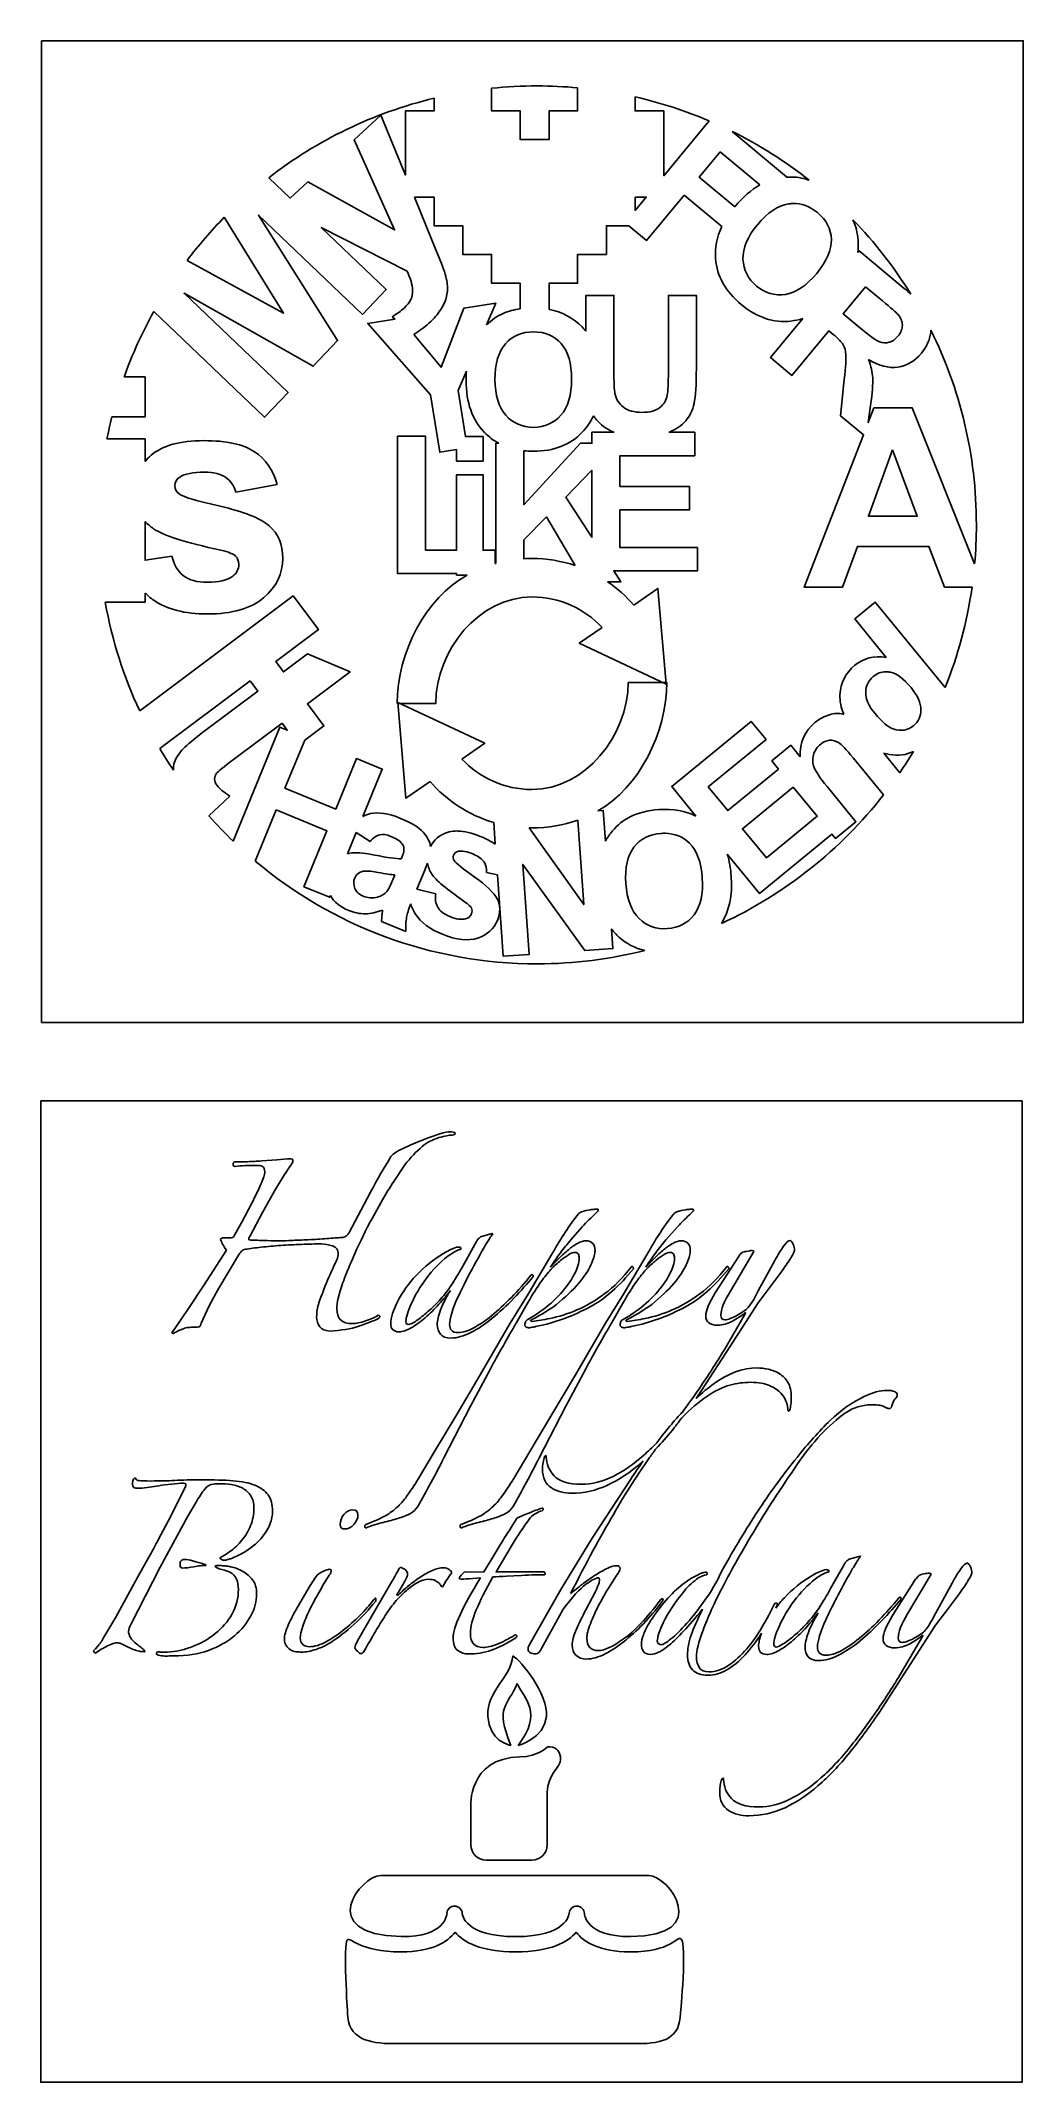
# Model space of a CAD drawing. Extents: x 4 to 107, y 81 to 296.
import ezdxf

# ---------------------------------------------------------------- set-up
doc = ezdxf.new("R2010")
doc.units = 0
doc.layers.add('Layer_1', color=7, linetype='CONTINUOUS')

msp = doc.modelspace()

# ---------------------------------------------------------------- linework, layer by layer
at = {"layer": 'Layer_1', "color": 7}
for points in [[(4.214436, 295.545681), (4.214436, 192.499292), (107.260825, 192.499292), (107.260825, 295.545681), (4.214436, 295.545681)], [(45.41888, 289.522), (45.41888, 288.190264), (42.40263, 288.190264), (42.40263, 285.182834), (42.40263, 282.166584), (42.40263, 281.452209), (39.836172, 287.731653), (37.022769, 285.165195), (41.273741, 275.693112), (32.172075, 280.737834), (30.311172, 279.035681), (28.071033, 281.178806)], [(45.41888, 289.522), (45.41888, 289.522)], [(60.491311, 290.615612), (60.491311, 288.190264), (57.48388, 288.190264), (57.48388, 285.182834), (54.46763, 285.182834), (54.46763, 288.190264), (51.45138, 288.190264), (51.45138, 290.562695)], [(56.266797, 290.809639), (56.266797, 290.809639)], [(74.31138, 287.131931), (69.540061, 281.381653), (69.540061, 282.166584), (69.540061, 285.182834), (69.540061, 288.190264), (66.523811, 288.190264), (66.523811, 289.663112)], [(82.372352, 281.222903), (82.425269, 281.284639), (76.70145, 286.03832)], [(76.992491, 278.127278), (73.244227, 281.240542), (75.440269, 283.886375)], [(75.440269, 283.886375), (79.629505, 280.411514)], [(43.346311, 279.150334), (45.41888, 279.150334), (45.41888, 276.134084), (48.43513, 276.134084), (48.43513, 273.117834), (51.45138, 273.117834), (51.45138, 270.101584), (54.46763, 270.101584), (54.46763, 267.411653)], [(46.203811, 272.174153), (45.224852, 274.555403), (43.346311, 279.150334)], [(57.483894, 267.349903), (57.483894, 270.10157), (60.491325, 270.10157), (60.491325, 273.11782), (63.507575, 273.11782), (63.507575, 276.13407), (65.871186, 276.13407), (67.723269, 274.590667), (71.674366, 279.344362)], [(66.523811, 279.150334), (67.687977, 279.150334), (66.523811, 277.748042), (66.523811, 279.150334)], [(71.674366, 279.344362), (75.634297, 276.045889)], [(15.988394, 267.120612), (27.612422, 256.03457), (30.090686, 258.636306), (19.172214, 269.04325), (32.710061, 261.379153), (35.285339, 264.077903), (26.986241, 277.245334), (37.904714, 266.82957), (40.391797, 269.431306), (33.565547, 275.940056), (42.579019, 271.380403)], [(23.396727, 277.024848), (29.596797, 266.944223), (19.489714, 272.491653)], [(23.396727, 277.024848), (23.396727, 277.024848)], [(83.033811, 278.462417), (83.033811, 278.462417)], [(89.383811, 276.769084), (89.383811, 276.769084)], [(94.781311, 269.545959), (90.02763, 273.49707), (89.886519, 273.3295)], [(50.913394, 265.71832), (51.901172, 268.020195), (48.558602, 267.482209), (46.150894, 261.27332), (43.275755, 264.721723)], [(64.292505, 260.946986), (64.292505, 268.82275), (61.35563, 268.82275), (61.35563, 265.048028)], [(72.9532, 261.185111), (72.9532, 268.82275), (70.016325, 268.82275), (70.016325, 260.779417)], [(90.02763, 265.497834), (88.351936, 266.891306), (90.715547, 269.722348)], [(90.715547, 269.722348), (92.479436, 268.25832)], [(41.017977, 266.573806), (41.3002, 266.326862), (38.460339, 265.87707), (45.057283, 258.398181), (46.018602, 252.348042), (47.773672, 252.630264), (47.773672, 251.422), (50.560616, 251.422), (50.560616, 254.006098), (48.717352, 254.006098), (47.950061, 258.839153), (48.814366, 260.858806)], [(84.127422, 266.397417), (80.731936, 262.305195), (82.989714, 260.426653), (86.870269, 265.100959), (87.32888, 264.721723)], [(55.852283, 264.986306), (55.852283, 264.986306)], [(97.577061, 265.171514), (97.577075, 265.171514)], [(11.596311, 256.069848), (15.071172, 256.069848), (15.071172, 260.267903), (12.88395, 260.267903)], [(88.484227, 259.985681), (88.096172, 256.19332), (90.50388, 254.191306), (84.268533, 238.192834), (88.299019, 238.192834), (89.851241, 242.470264), (97.365408, 242.470264), (99.005825, 238.192834), (101.889783, 238.192834)], [(102.163186, 240.627), (95.610339, 257.004709), (91.597491, 257.004709), (90.997769, 255.470125), (91.244714, 257.269292)], [(62.158186, 256.19332), (62.158186, 256.19332)], [(15.071172, 251.395542), (15.071172, 253.750334), (11.075964, 253.750334)], [(51.83063, 240.662278), (51.83063, 242.06457), (50.56063, 242.06457), (50.56063, 249.99325), (47.773686, 249.99325), (47.773686, 242.06457), (44.52813, 242.06457), (44.52813, 254.041375), (41.591255, 254.041375), (41.591255, 239.612764), (47.773686, 239.612764), (47.773686, 239.462834), (48.902575, 239.462834)], [(52.201047, 253.300542), (51.910005, 253.300542), (51.910005, 240.679917)], [(64.31895, 254.44707), (61.990616, 254.44707), (61.990616, 253.300542), (60.782352, 253.300542), (54.846866, 246.844709), (54.846866, 252.506792)], [(63.622228, 238.757278), (65.024519, 238.757278), (64.283686, 239.894987), (73.059033, 239.894987), (73.059033, 242.346792), (64.927505, 242.346792), (64.927505, 246.306723), (72.230005, 246.306723), (72.230005, 248.758528), (64.927505, 248.758528), (64.927505, 251.986445), (72.776811, 251.986445), (72.776811, 254.44707), (70.060422, 254.44707)], [(93.555408, 252.612625), (96.148325, 245.636445), (91.015408, 245.636445), (93.555408, 252.612625)], [(24.604991, 248.167625), (28.952977, 248.970195)], [(61.990616, 250.460681), (61.990616, 243.431584), (59.256589, 247.638459), (61.990616, 250.460681)], [(17.902214, 241.447209), (15.071172, 241.015056), (15.071172, 245.098459)], [(54.846866, 241.17382), (54.846866, 243.149376), (57.228116, 245.583528)], [(57.228116, 245.583528), (60.235547, 240.450612)], [(63.048964, 233.96832), (60.658894, 232.301445), (69.787019, 228.024014), (68.922714, 238.060542), (66.391533, 236.296653)], [(10.899575, 236.605334), (15.071172, 236.605334), (15.071172, 237.575473)], [(37.939991, 214.106931), (39.977283, 219.089917), (37.260894, 220.201167), (35.091311, 214.900681), (29.764366, 217.087903), (31.836936, 222.123806), (33.847769, 223.631931), (32.127977, 225.924987), (36.608255, 229.285195), (32.127977, 231.181375), (29.605616, 229.294014), (28.794227, 230.378806), (33.274505, 233.739014), (30.619852, 237.275612), (14.515547, 225.192973)], [(99.07638, 227.653598), (91.729783, 236.622973), (89.577839, 234.859084), (92.89395, 230.802139)], [(92.832214, 229.311653), (92.832214, 229.311653)], [(16.614575, 221.241862), (26.121936, 228.367973)], [(26.121936, 228.367973), (26.933325, 227.283181), (21.403533, 223.138042)], [(69.839922, 228.194211), (65.800616, 228.194211)], [(41.547158, 225.984798), (45.595283, 225.984798)], [(48.346936, 220.139417), (50.737005, 221.806292), (41.60888, 226.083722), (42.464366, 216.038375), (44.995547, 217.802264)], [(29.455686, 223.914153), (30.011311, 223.17332), (29.22638, 223.499639), (24.31395, 211.531653)], [(24.349227, 220.086514), (29.455686, 223.914153)], [(83.854019, 220.395181), (82.866241, 221.594625), (80.864227, 219.954209), (81.569783, 219.098722), (76.242839, 214.733097), (74.196727, 217.220181), (80.264505, 222.203167), (78.703464, 224.099347), (70.360269, 217.264278), (72.909089, 214.159834)], [(86.932005, 222.114987), (86.932005, 222.114987)], [(94.305061, 218.710681), (92.620547, 220.765612)], [(95.74263, 220.942), (95.74263, 220.942)], [(89.410269, 220.280542), (92.602908, 216.382348)], [(76.198741, 210.147), (79.585408, 206.0195), (87.187769, 212.246028), (87.549366, 211.805056), (89.701311, 213.568945), (86.676241, 217.264292)], [(83.122005, 217.202556), (85.635547, 214.142209), (80.299783, 209.776584), (77.795061, 212.836931), (83.122005, 217.202556)], [(21.77395, 214.177487), (23.978811, 216.250056)], [(26.633478, 209.441445), (28.838325, 214.812487)], [(28.838325, 214.812487), (34.15645, 212.625264), (31.748741, 206.742695), (34.46513, 205.631445), (34.535686, 205.807834)], [(63.401727, 211.514), (63.172422, 214.750736), (62.607977, 214.715459)], [(36.343672, 210.208737), (37.243255, 212.422417)], [(37.243255, 212.422417), (38.698464, 211.496375)], [(51.689505, 213.480736), (51.848255, 211.214153)], [(60.50895, 213.745334), (61.126311, 204.872973), (55.393672, 212.916306)], [(60.50895, 213.745348), (60.50895, 213.745334)], [(69.672352, 212.351862), (69.672352, 212.351862)], [(38.222214, 208.391917), (38.222214, 208.391931)], [(41.29138, 207.986237), (41.079714, 207.474709)], [(42.08513, 209.926514), (41.979297, 209.67075)], [(45.604089, 206.001862), (43.610894, 206.486931), (44.448741, 208.480125)], [(44.730964, 209.229778), (44.730964, 209.229778)], [(50.904589, 208.224362), (52.077575, 207.977417), (52.677297, 199.440195), (55.393686, 199.625403), (54.732228, 209.088667), (61.240978, 200.039917), (64.186672, 200.242764), (64.045561, 202.315334)], [(39.906742, 203.082625), (42.46438, 202.041931)], [(4.13506, 184.253112), (4.13506, 81.242), (107.146172, 81.242), (107.146172, 184.253112), (4.13506, 184.253112), (4.13506, 184.253112)], [(47.147491, 181.025195), (47.147491, 181.025195)], [(27.339018, 177.956028), (28.926519, 178.0795)], [(29.614436, 176.350889), (28.741311, 174.930959), (27.400754, 172.53207), (26.095476, 170.097903)], [(42.358533, 177.532695), (41.176727, 175.786445)], [(36.458325, 170.380125), (38.742561, 174.692834)], [(39.994922, 173.872625), (38.901311, 171.923528)], [(24.516796, 170.221375), (25.222351, 171.517834), (26.280685, 173.511028)], [(61.346811, 172.734945), (61.83188, 172.82314)], [(62.519797, 172.902501), (62.519783, 172.902487)], [(71.348061, 172.734945), (71.83313, 172.82314)], [(72.521047, 172.902501), (72.521033, 172.902487)], [(23.414365, 169.895056), (24.111101, 169.895056)], [(50.384227, 170.018528), (51.521936, 170.336028), (51.521936, 170.336028)], [(51.222075, 169.789223), (50.8252, 169.154223), (50.745825, 169.021931), (50.66645, 168.88082)], [(51.521936, 170.336028), (51.601311, 170.30075)], [(60.97638, 171.050403), (59.759297, 169.66575)], [(70.97763, 171.050403), (69.760547, 169.66575)], [(82.804491, 169.61282), (82.804505, 169.612834)], [(18.008046, 159.814431), (17.893393, 159.893806), (18.519573, 160.828667), (19.560268, 162.37207), (21.200685, 164.850334), (23.617212, 168.589778)], [(24.878393, 168.060612), (22.832282, 164.58575)], [(43.787297, 144.618556), (45.471811, 147.440779), (47.685492, 151.162584), (50.25195, 155.484112), (53.41813, 160.90807), (55.287853, 163.959598), (57.889589, 168.351681)], [(47.782491, 168.889639), (47.95888, 168.916084), (48.073533, 168.907278)], [(48.170547, 168.660334), (48.082352, 168.642695), (47.976519, 168.607417)], [(48.43513, 166.922903), (49.528741, 168.88082), (49.740408, 169.251237)], [(53.788547, 144.618556), (55.473061, 147.440779), (57.686742, 151.162584), (60.2532, 155.484112), (63.41938, 160.90807), (65.289103, 163.959598), (67.890839, 168.351681)], [(74.937547, 164.100667), (77.362894, 167.901847)], [(78.985672, 168.431014), (76.525047, 164.268236)], [(79.453102, 164.303514), (81.181713, 167.496153)], [(81.949019, 166.420195), (80.714297, 164.735681), (79.435477, 163.068806), (76.480964, 158.456237), (73.499991, 153.861306)], [(55.33195, 163.209945), (54.026672, 160.90807)], [(65.3332, 163.209945), (64.027922, 160.90807)], [(55.622977, 161.269639), (55.570061, 161.243195)], [(65.624227, 161.269639), (65.571311, 161.243195)], [(75.854769, 158.085806), (78.086088, 161.886986)], [(51.345561, 156.136751), (49.237714, 152.212098), (46.43313, 146.770501)], [(61.346811, 156.136751), (59.238964, 152.212098), (56.43438, 146.770501)], [(92.946866, 153.87014), (92.946866, 153.870125)], [(13.986379, 144.680264), (13.986379, 144.680264)], [(16.50874, 143.851237), (15.291657, 143.666028)], [(16.491101, 138.24207), (17.505337, 140.129431), (18.484296, 142.060889), (19.313323, 143.7895)], [(55.402491, 127.12957), (58.736241, 132.959223), (62.025894, 138.339084), (66.0652, 144.556792)], [(20.433393, 142.140264), (19.560268, 140.658598), (16.67631, 135.296375), (13.580685, 129.281514)], [(56.760686, 141.514084), (56.760686, 141.514084)], [(36.899297, 141.311237), (36.899297, 141.311237)], [(48.585061, 134.767209), (50.65763, 134.811306), (51.477839, 136.1695), (52.368602, 137.668806)], [(53.612144, 137.651167), (51.918811, 134.811306), (56.963533, 134.811306)], [(10.661448, 127.773389), (12.002004, 130.075264), (13.316101, 132.430056), (14.542004, 134.661375), (15.617976, 136.592834)], [(19.189851, 136.107764), (19.189851, 136.107764)], [(22.69999, 135.481612), (22.69999, 135.481584)], [(34.421033, 135.093528), (34.421033, 135.093528)], [(41.899922, 135.296375), (41.899922, 135.296375)], [(75.537283, 134.696667), (75.89888, 135.411042)], [(86.394019, 135.022973), (86.570408, 135.049417), (86.69388, 135.040612)], [(87.046658, 133.056237), (88.149089, 135.014153), (88.351936, 135.38457)], [(89.004575, 136.151862), (90.142283, 136.469362), (90.221658, 136.434084)], [(89.833602, 135.922556), (89.436727, 135.287556), (89.357352, 135.155264), (89.286797, 135.014153)], [(101.413533, 135.746167), (101.413533, 135.746167)], [(31.069644, 131.107139), (32.163255, 132.976862)], [(37.384366, 127.570542), (38.707283, 129.872417), (39.968464, 132.042), (41.000339, 133.814709)], [(42.164505, 133.523667), (41.820547, 132.941584)], [(50.296033, 134.193945), (49.096589, 134.096931)], [(54.599922, 134.440889), (53.021241, 134.361514)], [(59.750477, 132.52707), (60.641241, 133.259084)], [(64.583533, 134.440889), (63.728047, 133.100334)], [(74.020339, 134.520278), (73.870408, 134.485001)], [(86.782075, 134.793667), (86.7027, 134.776028), (86.596866, 134.74075)], [(93.555408, 130.234014), (95.971936, 134.035195)], [(97.594714, 134.564362), (95.134089, 130.401584)], [(98.062144, 130.436862), (99.790755, 133.6295)], [(58.974366, 130.904292), (57.80138, 128.796445), (56.743047, 126.838528)], [(61.355616, 130.842556), (62.352214, 132.756375)], [(100.566866, 132.553528), (99.323325, 130.869014), (98.044505, 129.202139), (95.098811, 124.58957), (92.109019, 119.994639)], [(9.885337, 126.274084), (9.638393, 126.476931)], [(94.463811, 124.219153), (96.70395, 128.020334)], [(53.691519, 125.991862), (53.691519, 125.991862)], [(57.598533, 116.449194), (57.598533, 116.449223)], [(57.298672, 111.704362), (57.298672, 106.156931)], [(49.272977, 106.156931), (49.272977, 110.14332)], [(39.844991, 102.946653), (67.952561, 102.946653)], [(39.845005, 102.946653), (39.844991, 102.946653)], [(55.693533, 104.551792), (50.878116, 104.551792)], [(47.579644, 99.727556), (47.570839, 99.727556)], [(47.614922, 96.984709), (47.614922, 96.984709)], [(66.823672, 85.290125), (41.150269, 85.290125)]]:
    msp.add_lwpolyline(points, dxfattribs=at)
for points in [[(28.071033, 281.178806), (33.12272, 285.092438), (39.009518, 287.975409), (45.41888, 289.522)], [(51.45138, 290.562695), (53.034229, 290.727067), (54.640438, 290.809639), (56.266797, 290.809639)], [(56.266797, 290.809639), (57.691683, 290.809639), (59.099399, 290.742194), (60.491311, 290.615612)], [(66.523811, 289.663112), (69.218627, 289.05052), (71.819008, 288.193987), (74.31138, 287.131931)], [(76.70145, 286.03832), (79.584745, 284.609183), (82.295074, 282.890238), (84.7977, 280.914223)], [(84.47138, 281.020056), (83.819969, 281.219765), (83.117772, 281.281933), (82.372352, 281.222903)], [(84.7977, 280.914223), (84.689191, 280.953339), (84.580307, 280.987256), (84.47138, 281.020056)], [(79.629505, 280.411514), (78.736966, 279.916398), (77.854573, 279.160889), (76.992491, 278.127278)], [(19.489714, 272.491653), (20.694749, 274.085269), (21.998889, 275.602318), (23.396727, 277.024848)], [(79.364922, 276.239917), (80.433971, 277.527426), (81.51902, 278.252907), (82.619297, 278.41832)], [(82.619297, 278.41832), (82.756829, 278.439007), (82.89892, 278.456409), (83.033811, 278.462417)], [(83.033811, 278.462417), (83.978056, 278.50448), (84.855939, 278.186525), (85.670825, 277.509917)], [(85.670825, 277.509917), (86.602093, 276.736645), (87.087651, 275.803285), (87.126033, 274.705334)], [(89.383811, 276.769084), (91.683947, 274.392485), (93.728548, 271.764293), (95.478047, 268.937417)], [(89.930616, 274.634778), (89.873438, 275.385568), (89.690826, 276.097084), (89.383811, 276.769084)], [(75.634297, 276.045889), (75.101772, 274.932909), (74.877961, 273.808813), (74.964019, 272.676862)], [(77.847977, 272.632764), (77.80572, 273.772629), (78.312761, 274.972762), (79.364922, 276.239917)], [(87.126033, 274.705334), (87.164384, 273.607382), (86.647446, 272.415879), (85.58263, 271.133459)], [(89.886519, 273.3295), (89.945128, 273.763056), (89.96376, 274.199487), (89.930616, 274.634778)], [(46.777075, 270.180959), (46.704727, 270.693345), (46.51224, 271.357904), (46.203811, 272.174153)], [(74.964019, 272.676862), (75.103197, 270.846086), (76.007491, 269.243194), (77.671589, 267.861445)], [(79.267908, 269.801723), (78.367153, 270.549643), (77.890223, 271.492897), (77.847977, 272.632764)], [(42.579019, 271.380403), (42.941198, 270.660446), (43.134531, 269.971939), (43.169922, 269.325473)], [(46.732977, 268.73457), (46.83375, 269.186625), (46.849403, 269.66857), (46.777075, 270.180959)], [(85.58263, 271.133459), (84.505111, 269.835773), (83.409319, 269.097849), (82.292977, 268.928598)], [(43.169922, 269.325473), (43.205423, 268.678913), (42.910102, 268.067072), (42.279158, 267.491028)], [(46.115616, 267.332278), (46.424514, 267.814974), (46.632182, 268.282509), (46.732977, 268.73457)], [(82.292977, 268.928598), (81.176616, 268.759352), (80.168648, 269.053811), (79.267908, 269.801723)], [(92.479436, 268.25832), (93.395442, 267.49772), (93.931303, 267.033586), (94.093394, 266.856028)], [(95.478047, 268.937417), (95.26088, 269.133093), (95.035584, 269.334823), (94.781311, 269.545959)], [(12.88395, 260.267903), (13.737517, 262.648363), (14.77295, 264.93924), (15.988394, 267.120612)], [(42.279158, 267.491028), (41.937926, 267.1795), (41.519317, 266.878053), (41.017977, 266.573806)], [(43.275755, 264.721723), (43.846592, 265.060039), (44.383342, 265.449289), (44.880894, 265.903528)], [(44.880894, 265.903528), (45.395936, 266.373778), (45.80671, 266.849568), (46.115616, 267.332278)], [(52.686102, 266.926584), (52.048706, 266.660476), (51.455258, 266.250718), (50.913394, 265.71832)], [(54.46763, 267.411653), (53.824959, 267.320225), (53.22997, 267.156829), (52.686102, 266.926584)], [(60.958755, 265.506639), (60.025178, 266.471396), (58.867709, 267.085529), (57.483894, 267.349903)], [(77.671589, 267.861445), (79.315321, 266.49661), (81.054482, 265.919206), (82.88388, 266.124014)], [(82.88388, 266.124014), (83.307462, 266.171439), (83.721691, 266.264188), (84.127422, 266.397417)], [(94.093394, 266.856028), (94.409079, 266.49072), (94.569686, 266.107956), (94.578464, 265.7095)], [(51.812977, 259.985681), (51.812977, 261.659163), (52.183394, 262.912625), (52.924227, 263.742764)], [(52.924227, 263.742764), (53.665055, 264.572884), (54.641806, 264.986295), (55.852283, 264.986306)], [(55.852283, 264.986306), (57.06274, 264.986295), (58.031784, 264.5806), (58.7627, 263.760403)], [(58.7627, 263.760403), (59.493602, 262.940184), (59.856299, 261.696645), (59.856311, 260.029778)], [(61.35563, 265.048028), (61.229398, 265.207249), (61.100589, 265.360061), (60.958755, 265.506639)], [(87.32888, 264.721723), (87.847949, 264.290719), (88.191286, 263.92832), (88.360755, 263.64575)], [(88.360755, 263.64575), (88.530207, 263.363184), (88.626086, 263.026628), (88.651797, 262.622695)], [(92.170755, 263.954431), (91.824968, 264.086782), (91.11157, 264.597796), (90.02763, 265.497834)], [(93.193811, 263.901514), (92.855203, 263.804365), (92.516517, 263.82208), (92.170755, 263.954431)], [(94.119852, 264.545334), (93.840955, 264.209458), (93.53239, 263.998664), (93.193811, 263.901514)], [(94.578464, 265.7095), (94.587212, 265.311042), (94.432526, 264.921917), (94.119852, 264.545334)], [(96.571658, 262.754987), (97.120961, 263.416555), (97.449519, 264.14015), (97.550616, 264.92457)], [(97.550616, 264.92457), (97.561341, 265.007888), (97.571698, 265.089701), (97.577061, 265.171514)], [(97.577075, 265.171514), (100.633118, 259.010245), (102.348394, 252.071126), (102.348394, 244.728042)], [(88.651797, 262.622695), (88.677479, 262.218767), (88.626623, 261.337607), (88.484227, 259.985681)], [(91.4652, 260.15325), (91.430238, 260.75831), (91.28495, 261.402897), (91.033047, 262.093528)], [(91.033047, 262.093528), (92.133522, 261.420496), (93.154328, 261.153771), (94.102214, 261.290959)], [(94.102214, 261.290959), (95.050074, 261.42815), (95.874434, 261.915305), (96.571658, 262.754987)], [(48.787922, 259.888667), (48.787916, 257.573559), (49.425129, 255.757857), (50.701742, 254.43825)], [(48.814366, 260.858806), (48.791591, 260.547456), (48.787922, 260.224481), (48.787922, 259.888667)], [(52.950686, 256.246237), (52.190004, 257.096205), (51.812975, 258.338646), (51.812977, 259.985681)], [(59.856311, 260.029778), (59.856299, 258.343055), (59.478164, 257.080773), (58.727422, 256.237417)], [(64.407158, 258.51282), (64.334393, 258.883234), (64.292503, 259.696824), (64.292505, 260.946986)], [(70.016325, 260.779417), (70.016314, 259.628475), (69.978832, 258.806063), (69.892853, 258.309972)], [(72.715075, 257.480945), (72.873811, 258.201932), (72.953186, 259.438856), (72.9532, 261.185111)], [(91.244714, 257.269292), (91.427833, 258.587419), (91.500139, 259.5482), (91.4652, 260.15325)], [(65.297922, 257.08407), (64.824974, 257.444561), (64.532832, 257.917506), (64.407158, 258.51282)], [(69.892853, 258.309972), (69.806854, 257.813877), (69.548883, 257.38944), (69.125561, 257.048792)], [(71.84195, 255.65532), (72.26858, 256.151413), (72.556311, 256.759954), (72.715075, 257.480945)], [(11.075964, 253.750334), (11.231141, 254.530605), (11.402243, 255.304317), (11.596311, 256.069848)], [(55.852283, 254.967417), (54.681493, 254.967414), (53.711356, 255.396259), (52.950686, 256.246237)], [(58.727422, 256.237417), (57.976654, 255.394055), (57.023054, 254.967414), (55.852283, 254.967417)], [(60.97638, 254.44707), (61.463942, 254.953585), (61.857032, 255.537639), (62.158186, 256.19332)], [(62.158186, 256.19332), (62.251994, 256.047095), (62.35111, 255.903562), (62.466866, 255.761167)], [(62.466866, 255.761167), (62.883584, 255.248536), (63.451334, 254.829611), (64.169019, 254.508806)], [(67.2382, 256.537264), (66.417986, 256.537261), (65.770859, 256.72357), (65.297922, 257.08407)], [(69.125561, 257.048792), (68.702219, 256.708138), (68.07163, 256.537261), (67.2382, 256.537264)], [(70.130978, 254.473514), (70.845341, 254.767863), (71.415298, 255.159227), (71.84195, 255.65532)], [(21.244783, 253.573945), (18.741963, 253.573931), (16.897463, 253.057876), (15.706172, 252.030542)], [(26.554089, 252.409778), (25.395569, 253.185745), (23.627362, 253.573931), (21.244783, 253.573945)], [(50.701742, 254.43825), (51.147441, 253.97754), (51.64731, 253.600406), (52.201047, 253.300542)], [(55.861102, 252.462695), (57.997604, 252.462695), (59.699754, 253.120846), (60.97638, 254.44707)], [(64.169019, 254.508806), (64.216768, 254.48747), (64.268229, 254.466995), (64.31895, 254.44707)], [(70.060422, 254.44707), (70.083169, 254.455988), (70.108654, 254.464342), (70.130978, 254.473514)], [(15.706172, 252.030542), (15.470903, 251.827647), (15.259979, 251.617191), (15.071172, 251.395542)], [(28.952977, 248.970195), (28.51579, 250.489355), (27.71258, 251.63378), (26.554089, 252.409778)], [(54.846866, 252.506792), (55.172681, 252.472463), (55.512228, 252.462695), (55.861102, 252.462695)], [(18.193255, 248.820264), (18.19325, 249.202774), (18.372678, 249.514664), (18.722422, 249.755125)], [(18.651866, 247.982417), (18.345841, 248.21192), (18.19325, 248.492373), (18.193255, 248.820264)], [(18.722422, 249.755125), (19.247025, 250.093919), (20.110995, 250.266639), (21.324158, 250.266653)], [(21.324158, 250.266653), (22.285929, 250.266639), (23.027507, 250.080502), (23.546658, 249.719848)], [(23.546658, 249.719848), (24.065792, 249.359171), (24.419179, 248.845233), (24.604991, 248.167625)], [(22.955755, 246.685959), (20.502118, 247.243345), (19.067173, 247.676387), (18.651866, 247.982417)], [(28.097491, 244.639848), (27.124767, 245.448606), (25.409378, 246.12855), (22.955755, 246.685959)], [(15.071172, 245.098459), (15.331271, 244.814095), (15.631493, 244.551106), (15.979575, 244.313528)], [(15.979575, 244.313528), (16.974137, 243.635904), (19.327978, 242.884259), (23.04395, 242.06457)], [(29.535061, 241.217903), (29.535041, 242.682425), (29.059254, 243.820142), (28.097491, 244.639848)], [(102.348394, 244.728042), (102.348394, 243.345255), (102.282475, 241.978811), (102.163186, 240.627)], [(19.092839, 239.401098), (18.491716, 239.865587), (18.098934, 240.550998), (17.902214, 241.447209)], [(23.04395, 242.06457), (23.841781, 241.878766), (24.357827, 241.674609), (24.587352, 241.456028)], [(24.913672, 240.591723), (24.913658, 240.078042), (24.709501, 239.663022), (24.30513, 239.357)], [(24.587352, 241.456028), (24.805931, 241.226511), (24.913658, 240.941455), (24.913672, 240.591723)], [(27.541866, 237.099223), (28.875228, 238.246798), (29.535041, 239.622222), (29.535061, 241.217903)], [(51.910005, 240.679917), (51.883815, 240.672664), (51.85677, 240.669672), (51.83063, 240.662278)], [(55.693533, 241.200264), (55.410176, 241.200222), (55.126094, 241.190274), (54.846866, 241.17382)], [(60.235547, 240.450612), (58.809295, 240.936409), (57.283612, 241.200264), (55.693533, 241.200264)], [(21.624019, 238.704362), (20.542007, 238.704362), (19.693946, 238.936594), (19.092839, 239.401098)], [(24.30513, 239.357), (23.704005, 238.919827), (22.815307, 238.704362), (21.624019, 238.704362)], [(48.902575, 239.462834), (44.517939, 237.059991), (41.547948, 231.337871), (41.547158, 225.984798)], [(66.391533, 236.296653), (65.580912, 237.232875), (64.650041, 238.058606), (63.622228, 238.757278)], [(101.889783, 238.192834), (101.368538, 234.522026), (100.409626, 230.992755), (99.07638, 227.653598)], [(14.515547, 225.192973), (12.839804, 228.769002), (11.61187, 232.599695), (10.899575, 236.605334)], [(15.071172, 237.575473), (15.35001, 237.302025), (15.653416, 237.050029), (15.988394, 236.817)], [(15.988394, 236.817), (17.370947, 235.855221), (19.252351, 235.379431), (21.624019, 235.379431)], [(21.624019, 235.379431), (24.236116, 235.379431), (26.208474, 235.951642), (27.541866, 237.099223)], [(45.595283, 225.984798), (45.604512, 231.564309), (50.114036, 237.151719), (55.693547, 237.160959)], [(55.693547, 237.160959), (58.600529, 237.160959), (61.203372, 235.93056), (63.048964, 233.96832)], [(89.604297, 229.99957), (88.611809, 229.186146), (88.086252, 228.155217), (88.025616, 226.903945)], [(92.89395, 230.802139), (91.60834, 231.014212), (90.514932, 230.745884), (89.604297, 229.99957)], [(91.526936, 228.817764), (91.922143, 229.141648), (92.353627, 229.306669), (92.832214, 229.311653)], [(92.832214, 229.311653), (92.991742, 229.313347), (93.157308, 229.292519), (93.326102, 229.258737)], [(65.800616, 228.194211), (65.790231, 222.613546), (61.274198, 216.956018), (55.693533, 216.946778)], [(62.607977, 214.715459), (66.924216, 217.137069), (69.839922, 222.889901), (69.839922, 228.194211)], [(90.733186, 227.150889), (90.74518, 227.840612), (91.015343, 228.39847), (91.526936, 228.817764)], [(93.326102, 229.258737), (94.001274, 229.123623), (94.719572, 228.589802), (95.486866, 227.653598)], [(95.486866, 227.653598), (96.174489, 226.814576), (96.520717, 226.041256), (96.518741, 225.334084)], [(88.025616, 226.903945), (87.993195, 226.234706), (88.131918, 225.547221), (88.44013, 224.840195)], [(91.712144, 224.91075), (91.049675, 225.71906), (90.721191, 226.461147), (90.733186, 227.150889)], [(96.518741, 225.334084), (96.516766, 224.6269), (96.265328, 224.073914), (95.769089, 223.667209)], [(21.403533, 223.138042), (20.217322, 222.248466), (19.455655, 221.623694), (19.119297, 221.2595)], [(85.406241, 223.984695), (84.326784, 223.099993), (83.810421, 221.898841), (83.854019, 220.395181)], [(86.923186, 224.796084), (86.388798, 224.644604), (85.882023, 224.374619), (85.406241, 223.984695)], [(88.351936, 224.866639), (87.931828, 224.967034), (87.457571, 224.947535), (86.923186, 224.796084)], [(88.44013, 224.840195), (88.410339, 224.848295), (88.382057, 224.859442), (88.351936, 224.866639)], [(93.617144, 223.314431), (93.058036, 223.506173), (92.42493, 224.041038), (91.712144, 224.91075)], [(95.769089, 223.667209), (95.144943, 223.155681), (94.426236, 223.036786), (93.617144, 223.314431)], [(18.060964, 218.966445), (17.55854, 219.710247), (17.073866, 220.468003), (16.614575, 221.241862)], [(19.119297, 221.2595), (18.63565, 220.759978), (18.31907, 220.272981), (18.166797, 219.804292)], [(85.247491, 220.580403), (85.376504, 221.028217), (85.632499, 221.412025), (86.005964, 221.718112)], [(86.005964, 221.718112), (86.29757, 221.957095), (86.607407, 222.088401), (86.932005, 222.114987)], [(86.932005, 222.114987), (87.256597, 222.141544), (87.571859, 222.059733), (87.875686, 221.876862)], [(87.875686, 221.876862), (88.179509, 221.693967), (88.689095, 221.160474), (89.410269, 220.280542)], [(92.620547, 220.765612), (92.819516, 220.704183), (93.016818, 220.648495), (93.220269, 220.615681)], [(93.220269, 220.615681), (94.152669, 220.465293), (94.99412, 220.58005), (95.74263, 220.942)], [(95.74263, 220.942), (95.284488, 220.183494), (94.804876, 219.439842), (94.305061, 218.710681)], [(18.166797, 219.804292), (18.0843, 219.550354), (18.051447, 219.270051), (18.060964, 218.966445)], [(22.382491, 218.049223), (22.377524, 218.28805), (22.447004, 218.49444), (22.585339, 218.666584)], [(22.585339, 218.666584), (22.723647, 218.838748), (23.314271, 219.310378), (24.349227, 220.086514)], [(55.693533, 216.946778), (52.788862, 216.946778), (50.191374, 218.176019), (48.346936, 220.139417)], [(85.309227, 219.266306), (85.142493, 219.694096), (85.118485, 220.132573), (85.247491, 220.580403)], [(86.676241, 217.264292), (85.929916, 218.174922), (85.475964, 218.838499), (85.309227, 219.266306)], [(22.647075, 217.352487), (22.4799, 217.5754), (22.387458, 217.810398), (22.382491, 218.049223)], [(23.978811, 216.250056), (23.322051, 216.677987), (22.879908, 217.042005), (22.647075, 217.352487)], [(44.995547, 217.802264), (46.74397, 215.781138), (49.057145, 214.257096), (51.689505, 213.480736)], [(38.742561, 214.415612), (38.463127, 214.351708), (38.199085, 214.24426), (37.939991, 214.106931)], [(41.891102, 213.921723), (40.624227, 214.441141), (39.570858, 214.605017), (38.742561, 214.415612)], [(69.028533, 214.838931), (67.847402, 214.756279), (66.818933, 214.491126), (65.941727, 214.045181)], [(72.909089, 214.159834), (71.795355, 214.718526), (70.506093, 214.9423), (69.028533, 214.838931)], [(92.602908, 216.382348), (88.112349, 210.634805), (82.28299, 205.98505), (75.5902, 202.888598)], [(24.31395, 211.531653), (23.433845, 212.37933), (22.584644, 213.26268), (21.77395, 214.177487)], [(38.698464, 211.496375), (39.043269, 211.884019), (39.381622, 212.117953), (39.7127, 212.193112)], [(39.7127, 212.193112), (40.04376, 212.268262), (40.435488, 212.213742), (40.894505, 212.025542)], [(44.289991, 212.457695), (43.838591, 212.960891), (43.04168, 213.449968), (41.891102, 213.921723)], [(45.048464, 210.967209), (44.983313, 211.4685), (44.730986, 211.966061), (44.289991, 212.457695)], [(46.803533, 212.440056), (45.993287, 212.169258), (45.409793, 211.675079), (45.048464, 210.967209)], [(47.623741, 212.589987), (47.330608, 212.575763), (47.057491, 212.524929), (46.803533, 212.440056)], [(47.923602, 212.589987), (47.821424, 212.592527), (47.721452, 212.594728), (47.623741, 212.589987)], [(50.260755, 212.025542), (49.384805, 212.384681), (48.604802, 212.573189), (47.923602, 212.589987)], [(55.393672, 212.916306), (55.494005, 212.91433), (55.592703, 212.907501), (55.693533, 212.907501)], [(55.693533, 212.907501), (57.383878, 212.907501), (59.006644, 213.202313), (60.50895, 213.745348)], [(64.15138, 212.607611), (63.860756, 212.263472), (63.615677, 211.898048), (63.401727, 211.514)], [(65.941727, 214.045181), (65.281934, 213.71388), (64.681055, 213.234794), (64.15138, 212.607611)], [(66.400339, 210.887834), (67.08142, 211.767636), (68.023859, 212.249728), (69.23138, 212.334223)], [(69.23138, 212.334223), (69.382318, 212.344778), (69.527993, 212.354599), (69.672352, 212.351862)], [(69.672352, 212.351862), (70.682863, 212.332614), (71.533089, 211.98245), (72.221172, 211.311167)], [(36.916936, 210.30575), (36.718996, 210.293558), (36.526047, 210.255927), (36.343672, 210.208737)], [(39.209991, 210.067625), (38.246185, 210.262613), (37.485343, 210.34078), (36.916936, 210.30575)], [(41.979297, 209.67075), (41.43386, 209.665614), (40.508496, 209.799732), (39.209991, 210.067625)], [(40.894505, 212.025542), (41.573831, 211.747003), (41.988621, 211.446289), (42.146866, 211.134778)], [(42.146866, 211.134778), (42.305094, 210.823256), (42.288373, 210.422241), (42.08513, 209.926514)], [(47.526742, 209.494362), (47.408067, 209.693139), (47.38972, 209.884015), (47.465005, 210.067625)], [(47.465005, 210.067625), (47.552824, 210.281824), (47.716657, 210.410147), (47.967714, 210.4645)], [(47.967714, 210.4645), (48.339259, 210.533772), (48.867052, 210.434348), (49.546394, 210.15582)], [(49.546394, 210.15582), (50.084959, 209.934995), (50.458556, 209.665583), (50.666464, 209.344431)], [(51.848255, 211.214153), (51.412891, 211.503434), (50.8852, 211.76951), (50.260755, 212.025542)], [(65.553672, 207.069014), (65.436871, 208.738415), (65.719249, 210.008014), (66.400339, 210.887834)], [(72.221172, 211.311167), (73.007539, 210.54396), (73.463012, 209.331536), (73.579366, 207.668737)], [(76.613255, 207.809848), (76.55374, 208.660401), (76.415242, 209.442393), (76.198741, 210.147)], [(56.266811, 198.646445), (44.979553, 198.646445), (34.64424, 202.703993), (26.633478, 209.441445)], [(37.093325, 207.659917), (37.243879, 208.027125), (37.531971, 208.264796), (37.96645, 208.365473)], [(37.96645, 208.365473), (38.036585, 208.379612), (38.120938, 208.390111), (38.222214, 208.391917)], [(38.222214, 208.391931), (38.526043, 208.397378), (38.969854, 208.347439), (39.55395, 208.242)], [(39.55395, 208.242), (40.332733, 208.101414), (40.915717, 208.011574), (41.29138, 207.986237)], [(44.448741, 208.480125), (44.558176, 208.747043), (44.65088, 208.997317), (44.730964, 209.229778)], [(44.730964, 209.229778), (44.789169, 208.826991), (44.93742, 208.430514), (45.189575, 208.047973)], [(45.189575, 208.047973), (45.590926, 207.440176), (46.7365, 206.485003), (48.629158, 205.172834)], [(49.643408, 207.77457), (48.397403, 208.650032), (47.689042, 209.227639), (47.526742, 209.494362)], [(50.666464, 209.344431), (50.874354, 209.023271), (50.956114, 208.646464), (50.904589, 208.224362)], [(34.535686, 205.807834), (34.913237, 205.135231), (35.55286, 204.618039), (36.458325, 204.246792)], [(37.110964, 206.557487), (36.949572, 206.931064), (36.945274, 207.298828), (37.093325, 207.659917)], [(37.975269, 205.746098), (37.559096, 205.916732), (37.272344, 206.183912), (37.110964, 206.557487)], [(39.492214, 205.657903), (38.944451, 205.525036), (38.440394, 205.555392), (37.975269, 205.746098)], [(40.462352, 206.257625), (40.226412, 205.961165), (39.899686, 205.762492), (39.492214, 205.657903)], [(41.079714, 207.474709), (40.826264, 206.856574), (40.620002, 206.450347), (40.462352, 206.257625)], [(45.806936, 204.581931), (45.57697, 204.980045), (45.508483, 205.454842), (45.604089, 206.001862)], [(52.051117, 205.455056), (51.692104, 206.131269), (50.889394, 206.8991), (49.643408, 207.77457)], [(66.947144, 203.408945), (66.12899, 204.203748), (65.668627, 205.425996), (65.553672, 207.069014)], [(73.579366, 207.668737), (73.697076, 205.986125), (73.405108, 204.699516), (72.715061, 203.80582)], [(75.5902, 202.888598), (76.404157, 204.200801), (76.751124, 205.839141), (76.613255, 207.809848)], [(36.458325, 204.246792), (37.027493, 204.013428), (37.606072, 203.894395), (38.195755, 203.902834)], [(38.195755, 203.902834), (38.785427, 203.911272), (39.387433, 204.043152), (40.003741, 204.290889)], [(39.977297, 203.946931), (39.937199, 203.570178), (39.909674, 203.281595), (39.906742, 203.082625)], [(40.003741, 204.290889), (40.002048, 204.234403), (39.997166, 204.117503), (39.977297, 203.946931)], [(42.534936, 203.541237), (42.599929, 203.881402), (42.743095, 204.346919), (42.967089, 204.934709)], [(42.967089, 204.934709), (43.076958, 204.558174), (43.244784, 204.197982), (43.469797, 203.849917)], [(43.469797, 203.849917), (44.023176, 202.993917), (44.963944, 202.295412), (46.292019, 201.750889)], [(47.059297, 203.611792), (46.4534, 203.860215), (46.036893, 204.183811), (45.806936, 204.581931)], [(48.717352, 203.364848), (48.280365, 203.258058), (47.726386, 203.338291), (47.059297, 203.611792)], [(48.629158, 205.172834), (49.033261, 204.885611), (49.274005, 204.651197), (49.352352, 204.476098)], [(49.334714, 203.911653), (49.21677, 203.624007), (49.01405, 203.44337), (48.717352, 203.364848)], [(49.352352, 204.476098), (49.422053, 204.297392), (49.415006, 204.107499), (49.334714, 203.911653)], [(52.068755, 203.197278), (52.404992, 204.017377), (52.401481, 204.775225), (52.051117, 205.455056)], [(72.715061, 203.80582), (72.024985, 202.912115), (71.096031, 202.423504), (69.928116, 202.341792)], [(42.46438, 202.041931), (42.428631, 202.599907), (42.450693, 203.100374), (42.534936, 203.541237)], [(46.292019, 201.750889), (47.754723, 201.15117), (48.994864, 201.017538), (50.005005, 201.354014)], [(50.005005, 201.354014), (51.01513, 201.690497), (51.702389, 202.30374), (52.068755, 203.197278)], [(64.045561, 202.315334), (64.282046, 202.004379), (64.539498, 201.712547), (64.830492, 201.451028)], [(64.830492, 201.451028), (65.602795, 200.756942), (66.503592, 200.293183), (67.529242, 200.039917)], [(69.928116, 202.341792), (68.760185, 202.260075), (67.765284, 202.614131), (66.947144, 203.408945)], [(67.529242, 200.039917), (63.923909, 199.134032), (60.152873, 198.646445), (56.266811, 198.646445)], [(42.640755, 179.481792), (43.182574, 179.725604), (43.746821, 179.965851), (44.342908, 180.196167)], [(45.013186, 180.028598), (44.701581, 179.879556), (44.427958, 179.698502), (44.184158, 179.481792)], [(44.342908, 180.196167), (44.938925, 180.426444), (45.494984, 180.624499), (46.009783, 180.78707)], [(45.930408, 180.399014), (45.632367, 180.304182), (45.324739, 180.177605), (45.013186, 180.028598)], [(46.741797, 180.601862), (46.497923, 180.561196), (46.228395, 180.493813), (45.930408, 180.399014)], [(46.009783, 180.78707), (46.524525, 180.949607), (46.903629, 181.025175), (47.147491, 181.025195)], [(47.235686, 180.663598), (47.154375, 180.663578), (46.985603, 180.642487), (46.741797, 180.601862)], [(47.147491, 181.025195), (47.201644, 181.025181), (47.303038, 181.01701), (47.438533, 180.989917)], [(47.473811, 180.698875), (47.365395, 180.671754), (47.289827, 180.663569), (47.235686, 180.663598)], [(47.438533, 180.989917), (47.57396, 180.962796), (47.641343, 180.903599), (47.64138, 180.822348)], [(47.64138, 180.822348), (47.641355, 180.768153), (47.582156, 180.725969), (47.473811, 180.698875)], [(24.640268, 177.859014), (24.965368, 177.859014), (25.365568, 177.863107), (25.839712, 177.876653)], [(25.839712, 177.876653), (26.313834, 177.890172), (26.810698, 177.915366), (27.339018, 177.956028)], [(28.926519, 178.0795), (29.454811, 178.120118), (29.930581, 178.158212), (30.364089, 178.185334)], [(30.364089, 178.185334), (30.635016, 178.185323), (30.677208, 178.008366), (30.487561, 177.656167)], [(38.742561, 174.692834), (39.446948, 175.993288), (40.162963, 177.231355), (40.894505, 178.423459)], [(40.894505, 178.423459), (41.029944, 178.61309), (41.206903, 178.76486), (41.423672, 178.87325)], [(41.423672, 178.87325), (41.694588, 179.035788), (42.098883, 179.237935), (42.640755, 179.481792)], [(44.184158, 179.481792), (43.533898, 178.939925), (42.927459, 178.291294), (42.358533, 177.532695)], [(24.552073, 177.373945), (24.389505, 177.373928), (24.31394, 177.449496), (24.313948, 177.61207)], [(24.313948, 177.61207), (24.313946, 177.774613), (24.423521, 177.858997), (24.640268, 177.859014)], [(25.592768, 177.470959), (25.199895, 177.457384), (24.850072, 177.428112), (24.552073, 177.373945)], [(26.624643, 177.488598), (26.326622, 177.488569), (25.985618, 177.484477), (25.592768, 177.470959)], [(27.400754, 177.373945), (27.238188, 177.455205), (26.976848, 177.488581), (26.624643, 177.488598)], [(27.233185, 175.504223), (27.504109, 176.127347), (27.64769, 176.548645), (27.647698, 176.765403)], [(27.647698, 176.765403), (27.647684, 177.090503), (27.5633, 177.292648), (27.400754, 177.373945)], [(30.487561, 177.656167), (30.216613, 177.276855), (29.925989, 176.838552), (29.614436, 176.350889)], [(41.176727, 175.786445), (40.770299, 175.163298), (40.374192, 174.522849), (39.994922, 173.872625)], [(26.280685, 173.511028), (26.646422, 174.215432), (26.962237, 174.88107), (27.233185, 175.504223)], [(38.901311, 171.923528), (38.54908, 171.273285), (38.237358, 170.666843), (37.96645, 170.097903)], [(57.889589, 168.351681), (58.756544, 169.86888), (59.649518, 171.216525), (60.5707, 172.408626)], [(60.5707, 172.408626), (60.679045, 172.516999), (60.830813, 172.601387), (61.020492, 172.65557)], [(62.484505, 172.53207), (61.915528, 172.017294), (61.409845, 171.52452), (60.97638, 171.050403)], [(61.020492, 172.65557), (61.074664, 172.682664), (61.184237, 172.707844), (61.346811, 172.734945)], [(61.83188, 172.82314), (61.994415, 172.850233), (62.146183, 172.86251), (62.281672, 172.876056)], [(62.281672, 172.876056), (62.417113, 172.889575), (62.492678, 172.902501), (62.519797, 172.902501)], [(62.643255, 172.823112), (62.643233, 172.741826), (62.592853, 172.640438), (62.484505, 172.53207)], [(62.519783, 172.902487), (62.601052, 172.902467), (62.643244, 172.877284), (62.643255, 172.823112)], [(67.890839, 168.351681), (68.757794, 169.86888), (69.650768, 171.216525), (70.57195, 172.408626)], [(70.57195, 172.408626), (70.680295, 172.516999), (70.832063, 172.601387), (71.021742, 172.65557)], [(72.485755, 172.53207), (71.916778, 172.017294), (71.411095, 171.52452), (70.97763, 171.050403)], [(71.021742, 172.65557), (71.075914, 172.682664), (71.185487, 172.707844), (71.348061, 172.734945)], [(71.83313, 172.82314), (71.995665, 172.850233), (72.147433, 172.86251), (72.282922, 172.876056)], [(72.282922, 172.876056), (72.418363, 172.889575), (72.493928, 172.902501), (72.521047, 172.902501)], [(72.644505, 172.823112), (72.644483, 172.741826), (72.594103, 172.640438), (72.485755, 172.53207)], [(72.521033, 172.902487), (72.602302, 172.902467), (72.644494, 172.877284), (72.644505, 172.823112)], [(23.008671, 169.692209), (23.035761, 169.827656), (23.170528, 169.895039), (23.414365, 169.895056)], [(23.617212, 168.589778), (23.29209, 169.077441), (23.089942, 169.44836), (23.008671, 169.692209)], [(24.111101, 169.895056), (24.300749, 169.895053), (24.435516, 170.004629), (24.516796, 170.221375)], [(25.954365, 169.771584), (25.940816, 169.690295), (26.021108, 169.6481), (26.183671, 169.648112)], [(26.095476, 170.097903), (26.014179, 169.962434), (25.967884, 169.852861), (25.954365, 169.771584)], [(26.183671, 169.648112), (26.806792, 169.62099), (27.383951, 169.599894), (27.912282, 169.586375)], [(27.912282, 169.586375), (28.440578, 169.572829), (28.916345, 169.568737), (29.349852, 169.568737)], [(29.349852, 169.568737), (29.593681, 169.568722), (30.010887, 169.585726), (30.593394, 169.612834)], [(30.593394, 169.612834), (31.175878, 169.639927), (31.799321, 169.665115), (32.463116, 169.692209)], [(32.463116, 169.692209), (33.126875, 169.719302), (33.762597, 169.7615), (34.385755, 169.815681)], [(34.385755, 169.815681), (35.00886, 169.869845), (35.497541, 169.903212), (35.849783, 169.930334)], [(37.96645, 170.097903), (36.99109, 168.065929), (36.283257, 166.422932), (35.849783, 165.176653)], [(35.849783, 169.930334), (35.985216, 169.957427), (36.111795, 170.01662), (36.2202, 170.097903)], [(36.2202, 170.097903), (36.328564, 170.179166), (36.404132, 170.271738), (36.458325, 170.380125)], [(49.740408, 169.251237), (49.862303, 169.50216), (49.963059, 169.673687), (50.057908, 169.771584)], [(50.057908, 169.771584), (50.166267, 169.87996), (50.275846, 169.964347), (50.384227, 170.018528)], [(51.601311, 170.30075), (51.465841, 170.165284), (51.343986, 169.992417), (51.222075, 169.789223)], [(59.759297, 169.66575), (59.379968, 169.218702), (59.02196, 168.768123), (58.683325, 168.307556)], [(59.512352, 168.633875), (59.837461, 168.904812), (60.166188, 169.128055), (60.491311, 169.304153)], [(60.491311, 169.304153), (60.816411, 169.480243), (61.11113, 169.56872), (61.382075, 169.568737)], [(61.382075, 169.568737), (61.652968, 169.568728), (61.876212, 169.484341), (62.052352, 169.321792)], [(62.052352, 169.321792), (62.228439, 169.159218), (62.316916, 168.88969), (62.316936, 168.510403)], [(69.760547, 169.66575), (69.381218, 169.218702), (69.02321, 168.768123), (68.684575, 168.307556)], [(69.513602, 168.633875), (69.838711, 168.904812), (70.167438, 169.128055), (70.492561, 169.304153)], [(70.492561, 169.304153), (70.817661, 169.480243), (71.11238, 169.56872), (71.383325, 169.568737)], [(71.383325, 169.568737), (71.654218, 169.568728), (71.877462, 169.484341), (72.053602, 169.321792)], [(72.053602, 169.321792), (72.229689, 169.159218), (72.318166, 168.88969), (72.318186, 168.510403)], [(82.090116, 168.995459), (82.374576, 169.401844), (82.614824, 169.612811), (82.804491, 169.61282)], [(82.804505, 169.612834), (82.912881, 169.558639), (83.018362, 169.415055), (83.113186, 169.19832)], [(25.204712, 168.475125), (25.096331, 168.366738), (24.986755, 168.223155), (24.878393, 168.060612)], [(25.610407, 168.677973), (25.447844, 168.650879), (25.31308, 168.58349), (25.204712, 168.475125)], [(27.277282, 168.898459), (26.627033, 168.830711), (26.070971, 168.759236), (25.610407, 168.677973)], [(29.332214, 169.083667), (28.614229, 169.029489), (27.927496, 168.966198), (27.277282, 168.898459)], [(31.501797, 169.19832), (30.770277, 169.171198), (30.050167, 169.137831), (29.332214, 169.083667)], [(33.574366, 169.242417), (32.924118, 169.242414), (32.233291, 169.225427), (31.501797, 169.19832)], [(34.756172, 169.03957), (34.349752, 169.175017), (33.953645, 169.2424), (33.574366, 169.242417)], [(34.244644, 165.441237), (34.583288, 166.240487), (34.907923, 166.952412), (35.205964, 167.575542)], [(35.364714, 168.263459), (35.364694, 168.642751), (35.162546, 168.904095), (34.756172, 169.03957)], [(35.205964, 167.575542), (35.314323, 167.792272), (35.364702, 168.019608), (35.364714, 168.263459)], [(43.575616, 165.970403), (44.40194, 166.85092), (45.350018, 167.609127), (46.406658, 168.24582)], [(46.84763, 167.945959), (46.007734, 167.295727), (45.266528, 166.524606), (44.616311, 165.644084)], [(46.406658, 168.24582), (46.857502, 168.517479), (47.316836, 168.733906), (47.782491, 168.889639)], [(47.976519, 168.607417), (47.592996, 168.447344), (47.215532, 168.23078), (46.84763, 167.945959)], [(50.66645, 168.88082), (49.420148, 166.686288), (48.506078, 164.937809), (47.923602, 163.650889)], [(48.073533, 168.907278), (48.095716, 168.905303), (48.129122, 168.891784), (48.179366, 168.863181)], [(48.267561, 168.748528), (48.266432, 168.715432), (48.237222, 168.681421), (48.170547, 168.660334)], [(48.179366, 168.863181), (48.229596, 168.834572), (48.26153, 168.79779), (48.267561, 168.748528)], [(58.683325, 168.307556), (58.34463, 167.846969), (57.994807, 167.350106), (57.64263, 166.80825)], [(57.64263, 166.80825), (57.913541, 167.106263), (58.217077, 167.417983), (58.542214, 167.743112)], [(58.700978, 167.513834), (58.375844, 167.256445), (58.038932, 166.940632), (57.686742, 166.561334)], [(58.542214, 167.743112), (58.867322, 168.068215), (59.18723, 168.362931), (59.512352, 168.633875)], [(59.574103, 168.122376), (59.316699, 167.973346), (59.026072, 167.771198), (58.700978, 167.513834)], [(60.165005, 168.351681), (60.029513, 168.351681), (59.831458, 168.271386), (59.574103, 168.122376)], [(60.129728, 166.032168), (60.481913, 166.709487), (60.650052, 167.265549), (60.650075, 167.699043)], [(60.597158, 168.104737), (60.55651, 168.267289), (60.408834, 168.351676), (60.165005, 168.351681)], [(60.650075, 167.699043), (60.650066, 167.807416), (60.637798, 167.94218), (60.597158, 168.104737)], [(61.972977, 167.249223), (61.742656, 166.68026), (61.355368, 166.04863), (60.799991, 165.344223)], [(62.316936, 168.510403), (62.31691, 168.239459), (62.203245, 167.818163), (61.972977, 167.249223)], [(68.684575, 168.307556), (68.34588, 167.846969), (67.996057, 167.350106), (67.64388, 166.80825)], [(67.64388, 166.80825), (67.914791, 167.106263), (68.218327, 167.417983), (68.543464, 167.743112)], [(68.702228, 167.513834), (68.377094, 167.256445), (68.040182, 166.940632), (67.687992, 166.561334)], [(68.543464, 167.743112), (68.868572, 168.068215), (69.18848, 168.362931), (69.513602, 168.633875)], [(69.575353, 168.122376), (69.317949, 167.973346), (69.027322, 167.771198), (68.702228, 167.513834)], [(70.166255, 168.351681), (70.030763, 168.351681), (69.832708, 168.271386), (69.575353, 168.122376)], [(70.130978, 166.032168), (70.483163, 166.709487), (70.651302, 167.265549), (70.651325, 167.699043)], [(70.598408, 168.104737), (70.55776, 168.267289), (70.410084, 168.351676), (70.166255, 168.351681)], [(70.651325, 167.699043), (70.651316, 167.807416), (70.639048, 167.94218), (70.598408, 168.104737)], [(71.974227, 167.249223), (71.743906, 166.68026), (71.356618, 166.04863), (70.801241, 165.344223)], [(72.318186, 168.510403), (72.31816, 168.239459), (72.204495, 167.818163), (71.974227, 167.249223)], [(77.362894, 167.901847), (77.471262, 168.037292), (77.550919, 168.142775), (77.618658, 168.210528)], [(77.618658, 168.210528), (77.686391, 168.278267), (77.766686, 168.332736), (77.847963, 168.386917)], [(77.847963, 168.386917), (77.983407, 168.41401), (78.164459, 168.45211), (78.394769, 168.49275)], [(78.394769, 168.49275), (78.625068, 168.53339), (78.763924, 168.554478), (78.818102, 168.554486)], [(78.818102, 168.554486), (78.926476, 168.554478), (78.985672, 168.512286), (78.985672, 168.431014)], [(81.181713, 167.496153), (81.506819, 168.092195), (81.80563, 168.589061), (82.090116, 168.995459)], [(82.88388, 167.796028), (82.640026, 167.403166), (82.328303, 166.948492), (81.949019, 166.420195)], [(83.254297, 168.5545), (83.254286, 168.446121), (83.127706, 168.18887), (82.88388, 167.796028)], [(83.113186, 169.19832), (83.207993, 168.981568), (83.25428, 168.771236), (83.254297, 168.5545)], [(33.336241, 163.068806), (33.607163, 163.85449), (33.905977, 164.641983), (34.244644, 165.441237)], [(35.849783, 165.176653), (35.41627, 163.930371), (35.205938, 163.02921), (35.205964, 162.460264)], [(41.60888, 163.227556), (42.096552, 164.1758), (42.749278, 165.08987), (43.575616, 165.970403)], [(44.616311, 165.644084), (43.966074, 164.76355), (43.448114, 163.891673), (43.055269, 163.024709)], [(47.17395, 164.850334), (47.607434, 165.500563), (48.028733, 166.191386), (48.43513, 166.922903)], [(53.532769, 163.63325), (54.250725, 164.364756), (54.937457, 165.139973), (55.5877, 165.952764)], [(55.834644, 165.829292), (55.211489, 165.070676), (54.524755, 164.308377), (53.779714, 163.536237)], [(56.672505, 165.300154), (56.211905, 164.649919), (55.765429, 163.954998), (55.33195, 163.209945)], [(55.5877, 165.952764), (55.641867, 166.034039), (55.692246, 166.055135), (55.74645, 166.0145)], [(55.74645, 166.0145), (55.800611, 165.973855), (55.834619, 165.910566), (55.834644, 165.829292)], [(57.686742, 166.561334), (57.33452, 166.18203), (56.997611, 165.760732), (56.672505, 165.300154)], [(60.799991, 165.344223), (60.244558, 164.63981), (59.498622, 163.906789), (58.577491, 163.148181)], [(58.683339, 164.003695), (59.292916, 164.681017), (59.777503, 165.35484), (60.129728, 166.032168)], [(66.347436, 166.640695), (64.911475, 164.825456), (63.373962, 163.4819), (61.734867, 162.60139)], [(63.340005, 164.02132), (64.315329, 164.739288), (65.233491, 165.670362), (66.100492, 166.808265)], [(66.673755, 165.300154), (66.213155, 164.649919), (65.766679, 163.954998), (65.3332, 163.209945)], [(66.100492, 166.808265), (66.127557, 166.862431), (66.173835, 166.874708), (66.241603, 166.861181)], [(66.241603, 166.861181), (66.309305, 166.847635), (66.347408, 166.776156), (66.347436, 166.640695)], [(67.687992, 166.561334), (67.33577, 166.18203), (66.998861, 165.760732), (66.673755, 165.300154)], [(70.801241, 165.344223), (70.245808, 164.63981), (69.499872, 163.906789), (68.578741, 163.148181)], [(68.684589, 164.003695), (69.294166, 164.681017), (69.778753, 165.35484), (70.130978, 166.032168)], [(76.348686, 166.640695), (74.912725, 164.825456), (73.375212, 163.4819), (71.736117, 162.60139)], [(73.341255, 164.02132), (74.316579, 164.739288), (75.234741, 165.670362), (76.101742, 166.808265)], [(76.101742, 166.808265), (76.128807, 166.862431), (76.175085, 166.874708), (76.242853, 166.861181)], [(76.242853, 166.861181), (76.310555, 166.847635), (76.348658, 166.776156), (76.348686, 166.640695)], [(22.832282, 164.58575), (22.087226, 163.353018), (21.467873, 162.127225), (20.980198, 160.908042)], [(33.089297, 161.604778), (33.089277, 162.065354), (33.173664, 162.554036), (33.336241, 163.068806)], [(40.876866, 160.872764), (40.876863, 161.495905), (41.121206, 162.279301), (41.60888, 163.227556)], [(43.055269, 163.024709), (42.662416, 162.157733), (42.464361, 161.517287), (42.464366, 161.110889)], [(45.912769, 162.901237), (45.452188, 162.386469), (44.980513, 161.918883), (44.492839, 161.498945)], [(44.616311, 161.992834), (45.049798, 162.358588), (45.492193, 162.783979), (45.939227, 163.271653)], [(47.138672, 164.365264), (46.786442, 163.904683), (46.373328, 163.416004), (45.912769, 162.901237)], [(45.939227, 163.271653), (46.386259, 163.759325), (46.794646, 164.281379), (47.17395, 164.850334)], [(46.097977, 162.310334), (46.328274, 162.947019), (46.678096, 163.633753), (47.138672, 164.365264)], [(47.923602, 163.650889), (47.341101, 162.36397), (47.050475, 161.416525), (47.050477, 160.793389)], [(51.442561, 161.701792), (52.119871, 162.257197), (52.81479, 162.901739), (53.532769, 163.63325)], [(53.779714, 163.536237), (53.034655, 162.764085), (52.280541, 162.060344), (51.521936, 161.437209)], [(58.577491, 163.148181), (57.768699, 162.482131), (56.786825, 161.852194), (55.622977, 161.269639)], [(56.566672, 162.133973), (57.365911, 162.702922), (58.07373, 163.326368), (58.683339, 164.003695)], [(60.41195, 162.310348), (61.38729, 162.730286), (62.364648, 163.303352), (63.340005, 164.02132)], [(68.578741, 163.148181), (67.769949, 162.482131), (66.788075, 161.852194), (65.624227, 161.269639)], [(66.567922, 162.133973), (67.367161, 162.702922), (68.07498, 163.326368), (68.684589, 164.003695)], [(70.4132, 162.310348), (71.38854, 162.730286), (72.365898, 163.303352), (73.341255, 164.02132)], [(73.940949, 161.684139), (73.940947, 162.225997), (74.273768, 163.030492), (74.937547, 164.100667)], [(76.525047, 164.268236), (75.861266, 163.198064), (75.528449, 162.359559), (75.528449, 161.763514)], [(78.37713, 162.574903), (78.620953, 162.81874), (78.97896, 163.395899), (79.453102, 164.303514)], [(20.980198, 160.908042), (20.926006, 160.745482), (20.86681, 160.644729), (20.812629, 160.590542)], [(33.415616, 160.546445), (33.198861, 160.817375), (33.089286, 161.171288), (33.089297, 161.604778)], [(35.205964, 162.460264), (35.205938, 161.403636), (35.744994, 160.872764), (36.828741, 160.872764)], [(36.828741, 160.872764), (37.208006, 160.872762), (37.675591, 160.965333), (38.231033, 161.154987)], [(39.589227, 161.401931), (39.047358, 161.158097), (38.356532, 160.892658), (37.516658, 160.608181)], [(38.231033, 161.154987), (38.786424, 161.344637), (39.228818, 161.546784), (39.55395, 161.763528)], [(39.55395, 161.763528), (39.635199, 161.763528), (39.685578, 161.734248), (39.7127, 161.666514)], [(39.7127, 161.666514), (39.739793, 161.598781), (39.697601, 161.510304), (39.589227, 161.401931)], [(41.732352, 160.017278), (41.163398, 160.017281), (40.876863, 160.303813), (40.876866, 160.872764)], [(42.464366, 161.110889), (42.464361, 160.894148), (42.539931, 160.793389), (42.702491, 160.793389)], [(42.702491, 160.793389), (42.865048, 160.793389), (43.122297, 160.894148), (43.460964, 161.110889)], [(44.492839, 161.498945), (44.005161, 161.079001), (43.516479, 160.725089), (43.028811, 160.440612)], [(43.460964, 161.110889), (43.799613, 161.327633), (44.182809, 161.627079), (44.616311, 161.992834)], [(45.754019, 160.793389), (45.754008, 161.17269), (45.867673, 161.673646), (46.097977, 162.310334)], [(46.080339, 159.770334), (45.863595, 160.041267), (45.754019, 160.386995), (45.754019, 160.793389)], [(47.050477, 160.793389), (47.050469, 160.549552), (47.11376, 160.338585), (47.235686, 160.176028)], [(51.521936, 161.437209), (50.763308, 160.814071), (50.01801, 160.317207), (49.272977, 159.937903)], [(49.528741, 160.405334), (50.124778, 160.716901), (50.765222, 161.146384), (51.442561, 161.701792)], [(54.026672, 160.90807), (53.615181, 160.210431), (53.162601, 159.41551), (52.659658, 158.518001)], [(54.979172, 160.59939), (54.948653, 160.631129), (54.938038, 160.673984), (54.943894, 160.731681)], [(54.943894, 160.731681), (54.960517, 160.884417), (54.991556, 161.007647), (55.032089, 161.093279)], [(55.032089, 161.093279), (55.072619, 161.178911), (55.142584, 161.249666), (55.252575, 161.304945)], [(55.252575, 161.304945), (55.522896, 161.46378), (55.7468, 161.595674), (55.922853, 161.70182)], [(55.570061, 161.243195), (55.531052, 161.216243), (55.532463, 161.186965), (55.561255, 161.155001)], [(55.561255, 161.155001), (55.590014, 161.123033), (55.634492, 161.105056), (55.702367, 161.102084)], [(55.702367, 161.102084), (56.280741, 161.180573), (56.913424, 161.288311), (57.589728, 161.419584)], [(55.922853, 161.70182), (56.098897, 161.807964), (56.313567, 161.954164), (56.566672, 162.133973)], [(61.734867, 162.60139), (60.095723, 161.720865), (58.381259, 161.076326), (56.59313, 160.669931)], [(57.589728, 161.419584), (58.497329, 161.595688), (59.43659, 161.890404), (60.41195, 162.310348)], [(64.027922, 160.90807), (63.616431, 160.210431), (63.163851, 159.41551), (62.660908, 158.518001)], [(64.980422, 160.59939), (64.949903, 160.631129), (64.939288, 160.673984), (64.945144, 160.731681)], [(64.945144, 160.731681), (64.961767, 160.884417), (64.992806, 161.007647), (65.033339, 161.093279)], [(65.033339, 161.093279), (65.073869, 161.178911), (65.143834, 161.249666), (65.253825, 161.304945)], [(65.253825, 161.304945), (65.524146, 161.46378), (65.74805, 161.595674), (65.924103, 161.70182)], [(65.571311, 161.243195), (65.532302, 161.216243), (65.533713, 161.186965), (65.562505, 161.155001)], [(65.562505, 161.155001), (65.591264, 161.123033), (65.635742, 161.105056), (65.703617, 161.102084)], [(65.703617, 161.102084), (66.281991, 161.180573), (66.914674, 161.288311), (67.590978, 161.419584)], [(65.924103, 161.70182), (66.100147, 161.807964), (66.314817, 161.954164), (66.567922, 162.133973)], [(71.736117, 162.60139), (70.096973, 161.720865), (68.382509, 161.076326), (66.59438, 160.669931)], [(67.590978, 161.419584), (68.498579, 161.595688), (69.43784, 161.890404), (70.4132, 162.310348)], [(74.267269, 160.952125), (74.050525, 161.114682), (73.940949, 161.359022), (73.940949, 161.684139)], [(75.166852, 160.705181), (74.787548, 160.705178), (74.48401, 160.789568), (74.267269, 160.952125)], [(76.745533, 161.137334), (76.230759, 160.852856), (75.708708, 160.705178), (75.166852, 160.705181)], [(75.528449, 161.763514), (75.528449, 161.438397), (75.680217, 161.278445), (75.978241, 161.278445)], [(75.978241, 161.278445), (76.113702, 161.278445), (76.290661, 161.320637), (76.507408, 161.401917)], [(76.507408, 161.401917), (76.72414, 161.483197), (76.951476, 161.592773), (77.195324, 161.728236)], [(77.971436, 161.931084), (77.67342, 161.687246), (77.260306, 161.421808), (76.745533, 161.137334)], [(77.195324, 161.728236), (77.439162, 161.863697), (77.666497, 162.002554), (77.883241, 162.15157)], [(77.883241, 162.15157), (78.099965, 162.30058), (78.26874, 162.439439), (78.37713, 162.574903)], [(78.086088, 162.010459), (78.03191, 161.983365), (77.998529, 161.958177), (77.971436, 161.931084)], [(78.086088, 161.886986), (78.140255, 161.99536), (78.140255, 162.037552), (78.086088, 162.010459)], [(18.704782, 160.176028), (18.515128, 160.094748), (18.278973, 159.976988), (18.008046, 159.814431)], [(19.233948, 160.387695), (19.071388, 160.333508), (18.894432, 160.257308), (18.704782, 160.176028)], [(19.763115, 160.484709), (19.573456, 160.471162), (19.396494, 160.441882), (19.233948, 160.387695)], [(20.406935, 160.502348), (20.163097, 160.502348), (19.952768, 160.498255), (19.763115, 160.484709)], [(20.812629, 160.590542), (20.758437, 160.536358), (20.623673, 160.502345), (20.406935, 160.502348)], [(34.429852, 160.096653), (33.969252, 160.123747), (33.632343, 160.275517), (33.415616, 160.546445)], [(37.516658, 160.608181), (36.676748, 160.323704), (35.64901, 160.15084), (34.429852, 160.096653)], [(43.028811, 160.440612), (42.541134, 160.156137), (42.111651, 160.017281), (41.732352, 160.017278)], [(47.218047, 159.364639), (46.67618, 159.364642), (46.297074, 159.499406), (46.080339, 159.770334)], [(49.272977, 159.937903), (48.527911, 159.558605), (47.841177, 159.364642), (47.218047, 159.364639)], [(47.235686, 160.176028), (47.357603, 160.013471), (47.606035, 159.937903), (47.985339, 159.937903)], [(47.985339, 159.937903), (48.418818, 159.937903), (48.932685, 160.093763), (49.528741, 160.405334)], [(55.093825, 160.520015), (55.049705, 160.543355), (55.009689, 160.567648), (54.979172, 160.59939)], [(55.420144, 160.44064), (55.325171, 160.431072), (55.214427, 160.458504), (55.093825, 160.520015)], [(55.570075, 160.467084), (55.564741, 160.460875), (55.515112, 160.450207), (55.420144, 160.44064)], [(56.019867, 160.546459), (55.924885, 160.527804), (55.775239, 160.502647), (55.570075, 160.467084)], [(56.59313, 160.669931), (56.306692, 160.607278), (56.114843, 160.565111), (56.019867, 160.546459)], [(65.095075, 160.520015), (65.050955, 160.543355), (65.010939, 160.567648), (64.980422, 160.59939)], [(65.421394, 160.44064), (65.326421, 160.431072), (65.215677, 160.458504), (65.095075, 160.520015)], [(65.571325, 160.467084), (65.565991, 160.460875), (65.516362, 160.450207), (65.421394, 160.44064)], [(66.021117, 160.546459), (65.926135, 160.527804), (65.776489, 160.502647), (65.571325, 160.467084)], [(66.59438, 160.669931), (66.307942, 160.607278), (66.116093, 160.565111), (66.021117, 160.546459)], [(52.659658, 158.518001), (52.156716, 157.620498), (51.716398, 156.827634), (51.345561, 156.136751)], [(62.660908, 158.518001), (62.157966, 157.620498), (61.717648, 156.827634), (61.346811, 156.136751)], [(73.270672, 154.081778), (74.178284, 155.409346), (75.041974, 156.744711), (75.854769, 158.085806)], [(72.917908, 153.023459), (73.542957, 153.597377), (74.173029, 154.114313), (74.805269, 154.575681)], [(76.472144, 154.416931), (75.727066, 154.2137), (74.922572, 153.817593), (74.055616, 153.235125)], [(74.805269, 154.575681), (76.308915, 155.672919), (77.82124, 156.224886), (79.338464, 156.224917)], [(78.650547, 154.716792), (77.946106, 154.716767), (77.21718, 154.6201), (76.472144, 154.416931)], [(80.634922, 154.372834), (80.120123, 154.603102), (79.463307, 154.716772), (78.650547, 154.716792)], [(79.338464, 156.224917), (79.717733, 156.22488), (80.113841, 156.178596), (80.520269, 156.083806)], [(80.520269, 156.083806), (80.926635, 155.988951), (81.309831, 155.833091), (81.675616, 155.616375)], [(81.834366, 153.561445), (81.549869, 153.872987), (81.14967, 154.142515), (80.634922, 154.372834)], [(81.675616, 155.616375), (82.041337, 155.399618), (82.336053, 155.091987), (82.56638, 154.699153)], [(82.56638, 154.699153), (82.796648, 154.306266), (82.910316, 153.796488), (82.910339, 153.173389)], [(74.055616, 153.235125), (73.230404, 152.680675), (72.345412, 151.919098), (71.409783, 150.959709)], [(71.480324, 151.594695), (72.090596, 152.402322), (72.687688, 153.229058), (73.270672, 154.081778)], [(73.499991, 153.861306), (73.307885, 153.578339), (73.111899, 153.300655), (72.917908, 153.023459)], [(82.40763, 152.608945), (82.312784, 152.934028), (82.118821, 153.249843), (81.834366, 153.561445)], [(82.548741, 151.832834), (82.548705, 152.022465), (82.50242, 152.283811), (82.40763, 152.608945)], [(82.848602, 152.20325), (82.807934, 151.986487), (82.774559, 151.834719), (82.73395, 151.753459)], [(82.910339, 153.173389), (82.91031, 152.739865), (82.8892, 152.419955), (82.848602, 152.20325)], [(86.993741, 150.69514), (88.145166, 151.805918), (89.337583, 152.648515), (90.556797, 153.217501)], [(90.062908, 152.176792), (89.602302, 152.054847), (89.181003, 151.873798), (88.801727, 151.629987)], [(91.447561, 152.362), (90.986954, 152.361975), (90.523464, 152.298687), (90.062908, 152.176792)], [(90.556797, 153.217501), (91.477931, 153.650969), (92.269513, 153.87012), (92.946866, 153.87014)], [(92.197214, 152.300264), (92.02109, 152.340876), (91.772658, 152.361975), (91.447561, 152.362)], [(92.647005, 152.159153), (92.525054, 152.213309), (92.373286, 152.259593), (92.197214, 152.300264)], [(92.946866, 152.018042), (92.865561, 152.058662), (92.768897, 152.10495), (92.647005, 152.159153)], [(92.946866, 153.870125), (93.271955, 153.8701), (93.537391, 153.827905), (93.740616, 153.746653)], [(93.476033, 152.238528), (93.421818, 152.048844), (93.329246, 151.956275), (93.193811, 151.956306)], [(93.802352, 152.935264), (93.639759, 152.772673), (93.530183, 152.536518), (93.476033, 152.238528)], [(93.740616, 153.746653), (93.943788, 153.665339), (94.049269, 153.555767), (94.049297, 153.420334)], [(94.049297, 153.420334), (94.049269, 153.257751), (93.964881, 153.097793), (93.802352, 152.935264)], [(68.790408, 148.366792), (69.310117, 149.042728), (69.831712, 149.707091), (70.360269, 150.333528)], [(70.360269, 150.333528), (70.726021, 150.767013), (71.085586, 151.174559), (71.45388, 151.56825)], [(71.409783, 150.959709), (71.079191, 150.524514), (70.749516, 150.090329), (70.413186, 149.67207)], [(71.45388, 151.56825), (71.462432, 151.577394), (71.471773, 151.585579), (71.480324, 151.594695)], [(82.610477, 151.691723), (82.569812, 151.732343), (82.548713, 151.778627), (82.548741, 151.832834)], [(82.73395, 151.753459), (82.693281, 151.672151), (82.651089, 151.65106), (82.610477, 151.691723)], [(83.51888, 146.832223), (84.683871, 148.295229), (85.842283, 149.58431), (86.993741, 150.69514)], [(88.801727, 151.629987), (88.0431, 151.14229), (87.230421, 150.45146), (86.349922, 149.557417)], [(93.193811, 151.956306), (93.112503, 151.956281), (93.028118, 151.977388), (92.946866, 152.018042)], [(67.423394, 147.052695), (67.886481, 147.461657), (68.34124, 147.89915), (68.790408, 148.366792)], [(70.413186, 149.67207), (69.862277, 148.986967), (69.29814, 148.350446), (68.728672, 147.75825)], [(86.349922, 149.557417), (85.469374, 148.663326), (84.656061, 147.685968), (83.924575, 146.629362)], [(46.43313, 146.770501), (45.593248, 145.063652), (44.683271, 143.370276), (43.707922, 141.690501)], [(56.43438, 146.770501), (55.594498, 145.063652), (54.684521, 143.370276), (53.709172, 141.690501)], [(56.795964, 145.632764), (56.795978, 145.849511), (56.817074, 146.072754), (56.8577, 146.303042)], [(56.8577, 146.303042), (56.898359, 146.533361), (56.944647, 146.714409), (56.998811, 146.849848)], [(56.998811, 146.849848), (57.025932, 146.931133), (57.068127, 146.990324), (57.122283, 147.017417)], [(57.122283, 147.017417), (57.17647, 147.044539), (57.201666, 147.002346), (57.201658, 146.893945)], [(57.201658, 146.893945), (57.201681, 146.162453), (57.471208, 145.496818), (58.013047, 144.90075)], [(67.141172, 146.241306), (66.016818, 145.265971), (64.845497, 144.490761), (63.639852, 143.921792)], [(64.213116, 144.839014), (65.310382, 145.394436), (66.380312, 146.131547), (67.423394, 147.052695)], [(68.040755, 146.81457), (66.875742, 145.17544), (65.60776, 143.187345), (64.239575, 140.843806)], [(66.0652, 144.556792), (66.492552, 145.204046), (66.927947, 145.832479), (67.361658, 146.444153)], [(67.361658, 146.444153), (67.287436, 146.378054), (67.215687, 146.305946), (67.141172, 146.241306)], [(68.728672, 147.75825), (68.50152, 147.453287), (68.275028, 147.144183), (68.040755, 146.81457)], [(83.924575, 146.629362), (82.109327, 144.028424), (80.521435, 141.597935), (79.153255, 139.335681)], [(79.620686, 141.514098), (80.812747, 143.329309), (82.110016, 145.098255), (83.51888, 146.832223)], [(14.392073, 143.586653), (13.958572, 143.586631), (13.74824, 143.721395), (13.748254, 143.992348)], [(13.748254, 143.992348), (13.748248, 144.290346), (13.823813, 144.517682), (13.986379, 144.680264)], [(13.986379, 144.680264), (14.040543, 144.680247), (14.08273, 144.638052), (14.109851, 144.556792)], [(14.109851, 144.556792), (14.164032, 144.475501), (14.277697, 144.425135), (14.45381, 144.398042)], [(15.291657, 143.666028), (14.912347, 143.611842), (14.608809, 143.586642), (14.392073, 143.586653)], [(14.45381, 144.398042), (14.629891, 144.370921), (15.064101, 144.35392), (15.741448, 144.353945)], [(15.741448, 144.353945), (16.608407, 144.353928), (17.421086, 144.375027), (18.193254, 144.415681)], [(17.849296, 144.036445), (17.388718, 143.982255), (16.942231, 143.918964), (16.50874, 143.851237)], [(19.110476, 144.11582), (18.731161, 144.115795), (18.309865, 144.090617), (17.849296, 144.036445)], [(18.193254, 144.415681), (18.965391, 144.456293), (19.921653, 144.4774), (21.059573, 144.477417)], [(19.357421, 143.992348), (19.357409, 144.073611), (19.273019, 144.115803), (19.110476, 144.11582)], [(19.313323, 143.7895), (19.340414, 143.843665), (19.357415, 143.911045), (19.357421, 143.992348)], [(21.059573, 144.477417), (22.27874, 144.477406), (23.361584, 144.448122), (24.29631, 144.380403)], [(22.012073, 143.974709), (21.75469, 143.906953), (21.531446, 143.75109), (21.341796, 143.507278)], [(22.849921, 144.071723), (22.551883, 144.071711), (22.26944, 144.042431), (22.012073, 143.974709)], [(24.146379, 143.974709), (23.712874, 144.042431), (23.283394, 144.071711), (22.849921, 144.071723)], [(25.328185, 143.586653), (24.975957, 143.776287), (24.579847, 143.906961), (24.146379, 143.974709)], [(24.29631, 144.380403), (25.230999, 144.312645), (25.997393, 144.156784), (26.607004, 143.912973)], [(26.183671, 142.792903), (25.966921, 143.131536), (25.680387, 143.396972), (25.328185, 143.586653)], [(26.607004, 143.912973), (27.21657, 143.669124), (27.680061, 143.332216), (27.991657, 142.898737)], [(42.570214, 142.784112), (42.922404, 143.271803), (43.326699, 143.887062), (43.787297, 144.618556)], [(52.571464, 142.784112), (52.923654, 143.271803), (53.327949, 143.887062), (53.788547, 144.618556)], [(57.730825, 143.63957), (57.107706, 144.018888), (56.795986, 144.684526), (56.795964, 145.632764)], [(59.847491, 143.075125), (59.061807, 143.075148), (58.353977, 143.260291), (57.730825, 143.63957)], [(58.013047, 144.90075), (58.554916, 144.304714), (59.515271, 144.009995), (60.897005, 144.009987)], [(63.639852, 143.921792), (62.434222, 143.352858), (61.175059, 143.075142), (59.847491, 143.075125)], [(60.897005, 144.009987), (62.007821, 144.009998), (63.115853, 144.283618), (64.213116, 144.839014)], [(21.341796, 143.507278), (21.043772, 143.127966), (20.744961, 142.668567), (20.433393, 142.140264)], [(26.157212, 139.679639), (26.387492, 140.248577), (26.509976, 140.863835), (26.50999, 141.514084)], [(26.50999, 141.514084), (26.509965, 142.028849), (26.400389, 142.454239), (26.183671, 142.792903)], [(27.991657, 142.898737), (28.303212, 142.465226), (28.459074, 141.875156), (28.459089, 141.143667)], [(40.127228, 140.614529), (40.614905, 140.871918), (41.057299, 141.170729), (41.450144, 141.522931)], [(41.450144, 141.522931), (41.842981, 141.875165), (42.217992, 142.296463), (42.570214, 142.784112)], [(43.707922, 141.690501), (43.518274, 141.365398), (43.256928, 141.116966), (42.931811, 140.940848)], [(50.128478, 140.614529), (50.616155, 140.871918), (51.058549, 141.170729), (51.451394, 141.522931)], [(51.451394, 141.522931), (51.844231, 141.875165), (52.219242, 142.296463), (52.571464, 142.784112)], [(53.709172, 141.690501), (53.519524, 141.365398), (53.258178, 141.116966), (52.933061, 140.940848)], [(55.358394, 140.984917), (55.886697, 141.201647), (56.35428, 141.378603), (56.760686, 141.514084)], [(56.760686, 141.514084), (56.814847, 141.514075), (56.848217, 141.475975), (56.875339, 141.40825)], [(75.89888, 135.411042), (77.189451, 137.674002), (78.432951, 139.710991), (79.620686, 141.514098)], [(25.24881, 138.136237), (25.628077, 138.596798), (25.926891, 139.110668), (26.157212, 139.679639)], [(28.176865, 139.803112), (27.987186, 139.288321), (27.662552, 138.787363), (27.215546, 138.286167)], [(28.459089, 141.143667), (28.459074, 140.764366), (28.366503, 140.317879), (28.176865, 139.803112)], [(36.043811, 139.318042), (35.718688, 139.318028), (35.558733, 139.477983), (35.558741, 139.803112)], [(35.558741, 139.803112), (35.558738, 140.155314), (35.680594, 140.501044), (35.937977, 140.826167)], [(35.937977, 140.826167), (36.195353, 141.151267), (36.519985, 141.31122), (36.899297, 141.311237)], [(36.996311, 139.803112), (36.711834, 139.477983), (36.396018, 139.318028), (36.043811, 139.318042)], [(36.899297, 141.311237), (37.251502, 141.311228), (37.428461, 141.134269), (37.428464, 140.78207)], [(37.428464, 140.78207), (37.428455, 140.456939), (37.280777, 140.128215), (36.996311, 139.803112)], [(38.142853, 139.556195), (38.115759, 139.678141), (38.183148, 139.766623), (38.3457, 139.820779)], [(38.425075, 139.494459), (38.262515, 139.413202), (38.169946, 139.434298), (38.142853, 139.556195)], [(38.3457, 139.820779), (39.050124, 140.091746), (39.639559, 140.357179), (40.127228, 140.614529)], [(40.294797, 140.067723), (39.725843, 139.932288), (39.102397, 139.738325), (38.425075, 139.494459)], [(41.794103, 140.473418), (41.360621, 140.337976), (40.863754, 140.20321), (40.294797, 140.067723)], [(42.931811, 140.940848), (42.606691, 140.764767), (42.227587, 140.608904), (41.794103, 140.473418)], [(48.144103, 139.556195), (48.117009, 139.678141), (48.184398, 139.766623), (48.34695, 139.820779)], [(48.426325, 139.494459), (48.263765, 139.413202), (48.171196, 139.434298), (48.144103, 139.556195)], [(48.34695, 139.820779), (49.051374, 140.091746), (49.640809, 140.357179), (50.128478, 140.614529)], [(50.296047, 140.067723), (49.727093, 139.932288), (49.103647, 139.738325), (48.426325, 139.494459)], [(51.795353, 140.473418), (51.361871, 140.337976), (50.865004, 140.20321), (50.296047, 140.067723)], [(52.933061, 140.940848), (52.607941, 140.764767), (52.228837, 140.608904), (51.795353, 140.473418)], [(53.285825, 139.132834), (53.597392, 139.606953), (53.871012, 140.04935), (54.114852, 140.45575)], [(55.42013, 140.376375), (54.796981, 139.509386), (54.194634, 138.599411), (53.612144, 137.651167)], [(54.114852, 140.45575), (54.412859, 140.591203), (54.830066, 140.768159), (55.358394, 140.984917)], [(56.028672, 140.923181), (55.757719, 140.774142), (55.555571, 140.593091), (55.42013, 140.376375)], [(56.760686, 141.231862), (56.543942, 141.177675), (56.299602, 141.072192), (56.028672, 140.923181)], [(56.875339, 141.40825), (56.902432, 141.340492), (56.869045, 141.28602), (56.760686, 141.231862)], [(64.239575, 140.843806), (62.871364, 138.50025), (61.376041, 135.724032), (59.750477, 132.52707)], [(79.153255, 139.335681), (77.785047, 137.073399), (76.643639, 135.047207), (75.722491, 133.259084)], [(15.617976, 136.592834), (15.861811, 137.080497), (16.152437, 137.632467), (16.491101, 138.24207)], [(23.96999, 136.936792), (24.444115, 137.275442), (24.8695, 137.675644), (25.24881, 138.136237)], [(27.215546, 138.286167), (26.768492, 137.784943), (26.183146, 137.304449), (25.451657, 136.857417)], [(52.368602, 137.668806), (52.666604, 138.170002), (52.974232, 138.658681), (53.285825, 139.132834)], [(18.748879, 135.622695), (18.748868, 135.75815), (18.782241, 135.871818), (18.863532, 135.966653)], [(18.801796, 135.314014), (18.761156, 135.354646), (18.748868, 135.460126), (18.748879, 135.622695)], [(18.987004, 135.217), (18.905713, 135.244094), (18.842422, 135.273374), (18.801796, 135.314014)], [(18.863532, 135.966653), (18.944803, 136.061463), (19.054382, 136.107747), (19.189851, 136.107764)], [(20.204087, 135.358112), (19.743506, 135.263285), (19.339215, 135.217), (18.987004, 135.217)], [(19.189851, 136.107764), (19.48785, 136.107756), (19.774381, 136.065561), (20.045337, 135.984292)], [(20.045337, 135.984292), (20.241662, 135.930111), (20.551751, 135.841538), (20.971379, 135.719709)], [(20.900823, 135.455125), (20.675627, 135.436471), (20.439444, 135.403812), (20.204087, 135.358112)], [(21.465268, 135.499223), (21.311321, 135.487256), (21.125992, 135.473766), (20.900823, 135.455125)], [(20.971379, 135.719709), (21.390976, 135.597857), (21.552779, 135.526344), (21.465268, 135.499223)], [(22.444226, 135.366959), (22.387957, 135.419038), (22.411757, 135.448541), (22.523601, 135.463973)], [(22.991032, 135.102376), (22.810641, 135.142313), (22.630132, 135.230889), (22.444226, 135.366959)], [(22.523601, 135.463973), (22.579507, 135.471678), (22.640966, 135.478931), (22.69999, 135.481612)], [(22.69999, 135.481584), (22.759014, 135.484406), (22.8156, 135.48243), (22.876379, 135.481584)], [(22.876379, 135.481584), (23.141956, 135.461348), (23.319795, 135.455817), (23.414365, 135.45514)], [(23.070407, 136.143042), (22.957763, 136.21916), (22.9273, 136.278534), (22.991032, 136.32825)], [(22.991032, 136.32825), (23.318712, 136.503987), (23.648658, 136.704506), (23.96999, 136.936792)], [(23.590754, 134.925987), (23.369785, 134.999029), (23.171392, 135.062422), (22.991032, 135.102376)], [(23.423185, 136.028389), (23.298905, 136.025511), (23.183016, 136.066901), (23.070407, 136.143042)], [(23.414365, 135.45514), (23.508901, 135.454293), (23.718731, 135.422317), (24.031726, 135.358126)], [(23.723046, 136.098945), (23.596822, 136.064042), (23.500068, 136.037957), (23.423185, 136.028389)], [(24.058185, 136.195959), (23.963939, 136.161982), (23.849239, 136.133825), (23.723046, 136.098945)], [(24.031726, 135.358126), (24.492282, 135.263305), (24.921765, 135.094533), (25.328185, 134.864237)], [(25.451657, 136.857417), (25.039073, 136.605271), (24.57416, 136.383425), (24.058185, 136.195959)], [(33.750755, 134.864223), (34.089396, 135.013233), (34.31264, 135.093525), (34.421033, 135.093528)], [(34.421033, 135.093528), (34.556486, 135.09352), (34.623866, 135.051325), (34.62388, 134.970056)], [(41.60888, 134.925959), (41.744341, 135.169785), (41.84573, 135.296367), (41.899922, 135.296375)], [(41.899922, 135.296375), (41.954103, 135.296361), (42.088867, 135.228978), (42.305616, 135.093528)], [(42.305616, 135.093528), (42.522349, 134.958062), (42.631922, 134.764099), (42.631936, 134.520264)], [(45.251311, 134.970056), (45.671235, 135.159704), (46.046246, 135.252275), (46.37138, 135.252278)], [(46.37138, 135.252278), (46.615212, 135.25227), (46.821451, 135.188981), (46.997561, 135.06707)], [(46.997561, 135.06707), (47.173648, 134.945136), (47.262127, 134.823284), (47.262144, 134.687834)], [(61.981797, 134.238042), (62.469471, 134.563148), (62.949963, 134.849683), (63.410547, 135.093528)], [(63.410547, 135.093528), (63.871111, 135.337357), (64.258399, 135.455117), (64.583533, 135.455125)], [(64.583533, 135.455125), (64.827359, 135.455125), (64.953938, 135.362551), (64.95395, 135.172903)], [(64.95395, 135.172903), (64.953938, 135.010335), (64.827359, 134.765995), (64.583533, 134.440889)], [(85.018186, 134.379153), (85.46903, 134.650812), (85.928364, 134.86724), (86.394019, 135.022973)], [(89.286797, 135.014153), (88.040495, 132.819621), (87.126425, 131.071142), (86.54395, 129.784223)], [(86.69388, 135.040612), (86.716063, 135.038636), (86.749469, 135.025118), (86.799714, 134.996514)], [(88.351936, 135.38457), (88.47383, 135.635494), (88.583406, 135.80702), (88.678255, 135.904917)], [(88.678255, 135.904917), (88.786614, 136.013293), (88.896193, 136.097681), (89.004575, 136.151862)], [(90.221658, 136.434084), (90.086188, 136.298617), (89.955514, 136.12575), (89.833602, 135.922556)], [(99.790755, 133.6295), (100.115861, 134.225543), (100.423492, 134.722409), (100.707977, 135.128806)], [(100.707977, 135.128806), (100.992438, 135.535192), (101.223866, 135.746159), (101.413533, 135.746167)], [(101.413533, 135.746167), (101.521909, 135.691972), (101.62739, 135.548389), (101.722214, 135.331653)], [(101.722214, 135.331653), (101.81702, 135.114901), (101.863308, 134.904569), (101.863325, 134.687834)], [(23.82006, 134.855431), (23.749326, 134.87736), (23.668828, 134.898123), (23.590754, 134.925987)], [(23.987629, 134.784876), (23.945225, 134.80799), (23.890759, 134.8335), (23.82006, 134.855431)], [(24.675546, 134.035223), (24.536128, 134.344567), (24.308061, 134.59343), (23.987629, 134.784876)], [(24.208115, 130.401612), (24.655133, 131.200851), (24.878376, 132.055722), (24.878393, 132.97689)], [(24.878393, 132.97689), (24.881582, 133.372371), (24.81493, 133.72586), (24.675546, 134.035223)], [(25.328185, 134.864237), (25.734562, 134.633932), (26.084385, 134.339213), (26.368879, 133.973473)], [(26.368879, 133.973473), (26.653336, 133.607704), (26.792193, 133.11493), (26.792212, 132.491806)], [(32.163255, 132.976862), (32.529012, 133.572912), (32.819639, 134.019402), (33.03638, 134.317417)], [(33.03638, 134.317417), (33.171841, 134.534141), (33.412089, 134.71519), (33.750755, 134.864223)], [(34.421033, 134.484987), (34.068811, 133.943126), (33.710801, 133.344871), (33.345061, 132.694639)], [(34.562144, 134.723112), (34.521493, 134.614716), (34.475206, 134.539151), (34.421033, 134.484987)], [(34.62388, 134.970056), (34.623872, 134.915875), (34.60277, 134.831488), (34.562144, 134.723112)], [(41.000339, 133.814709), (41.298343, 134.315913), (41.50049, 134.682105), (41.60888, 134.925959)], [(41.820547, 132.941584), (41.712154, 132.751919), (41.627769, 132.608333), (41.573602, 132.52707)], [(41.732352, 132.447695), (42.003274, 132.718625), (42.336096, 133.022161), (42.72895, 133.347278)], [(42.490825, 134.11457), (42.396001, 133.924905), (42.286425, 133.72685), (42.164505, 133.523667)], [(42.631936, 134.520264), (42.631922, 134.438984), (42.585637, 134.30422), (42.490825, 134.11457)], [(43.646172, 133.673598), (43.21267, 133.429749), (42.833567, 133.151399), (42.508464, 132.853389)], [(42.72895, 133.347278), (43.121792, 133.672387), (43.538995, 133.971198), (43.972491, 134.255681)], [(44.819158, 134.035195), (44.466942, 134.035186), (44.079651, 133.917429), (43.646172, 133.673598)], [(43.972491, 134.255681), (44.405985, 134.540141), (44.831375, 134.780389), (45.251311, 134.970056)], [(45.515894, 133.911723), (45.35332, 133.992994), (45.117165, 134.035186), (44.819158, 134.035195)], [(45.90395, 133.647139), (45.809123, 133.741949), (45.678448, 133.830429), (45.515894, 133.911723)], [(46.124436, 133.382556), (46.070238, 133.463836), (45.998765, 133.552313), (45.90395, 133.647139)], [(46.247908, 133.259084), (46.220786, 133.259078), (46.178597, 133.30127), (46.124436, 133.382556)], [(46.406658, 133.382556), (46.379536, 133.30127), (46.329171, 133.259078), (46.247908, 133.259084)], [(46.750616, 133.991098), (46.574501, 133.720147), (46.460833, 133.518), (46.406658, 133.382556)], [(47.262144, 134.687834), (47.099567, 134.498175), (46.926703, 134.26202), (46.750616, 133.991098)], [(48.064714, 134.193945), (48.173084, 134.383587), (48.341224, 134.57755), (48.585061, 134.767209)], [(48.267561, 134.035195), (48.132097, 134.035181), (48.064714, 134.08556), (48.064714, 134.193945)], [(48.144089, 130.29575), (48.63176, 131.352371), (49.347775, 132.649639), (50.296033, 134.193945)], [(49.096589, 134.096931), (48.622455, 134.056294), (48.348838, 134.035186), (48.267561, 134.035195)], [(51.592491, 134.282139), (50.833875, 132.927484), (50.252624, 131.773167), (49.846241, 130.824917)], [(53.021241, 134.361514), (52.47938, 134.334421), (51.998888, 134.309233), (51.592491, 134.282139)], [(56.028672, 134.502625), (55.595173, 134.489079), (55.114681, 134.467983), (54.599922, 134.440889)], [(56.998811, 134.520264), (56.782067, 134.520236), (56.462162, 134.516144), (56.028672, 134.502625)], [(56.963533, 134.811306), (57.044799, 134.757114), (57.086994, 134.697915), (57.087005, 134.643737)], [(57.087005, 134.643737), (57.086988, 134.589556), (57.052978, 134.547358), (56.998811, 134.520264)], [(61.355616, 133.506028), (60.718912, 133.045442), (59.922602, 132.177656), (58.974366, 130.904292)], [(60.641241, 133.259084), (61.047627, 133.584193), (61.494117, 133.912919), (61.981797, 134.238042)], [(62.678533, 134.193945), (62.434696, 134.193931), (61.992301, 133.966595), (61.355616, 133.506028)], [(62.352214, 132.756375), (62.65022, 133.33886), (62.793169, 133.747246), (62.793186, 133.991098)], [(62.793186, 133.991098), (62.793177, 134.126547), (62.759804, 134.193931), (62.678533, 134.193945)], [(63.728047, 133.100334), (63.375817, 132.531374), (63.03481, 131.924935), (62.696172, 131.274709)], [(67.96138, 129.360889), (68.963819, 130.986472), (70.080034, 132.317746), (71.312769, 133.347278)], [(71.312769, 133.347278), (71.916677, 133.851655), (72.588699, 134.264351), (73.332422, 134.599639)], [(73.182491, 134.17632), (72.627078, 133.810552), (72.125487, 133.359973), (71.692005, 132.818126)], [(73.632283, 134.405626), (73.483143, 134.350321), (73.335055, 134.27065), (73.182491, 134.17632)], [(73.332422, 134.599639), (73.429142, 134.643739), (73.520452, 134.690504), (73.614644, 134.723112)], [(73.614644, 134.723112), (73.708822, 134.755711), (73.791978, 134.770722), (73.861589, 134.776028)], [(73.870408, 134.485001), (73.859204, 134.483872), (73.781406, 134.460927), (73.632283, 134.405626)], [(75.722491, 133.259084), (74.801307, 131.470944), (74.11048, 129.950432), (73.649922, 128.690612)], [(73.852769, 131.839167), (74.493732, 132.73774), (75.05264, 133.693799), (75.537283, 134.696667)], [(73.861589, 134.776028), (73.935085, 134.781278), (73.983664, 134.780008), (74.011519, 134.767223)], [(74.011519, 134.767223), (74.039346, 134.754382), (74.069558, 134.727636), (74.090894, 134.687848)], [(74.090894, 134.590834), (74.073227, 134.559606), (74.049309, 134.53518), (74.020339, 134.520278)], [(74.090894, 134.687848), (74.107065, 134.656818), (74.108561, 134.622045), (74.090894, 134.590834)], [(82.195964, 132.103737), (83.022288, 132.984253), (83.961546, 133.74246), (85.018186, 134.379153)], [(85.467977, 134.079292), (84.628081, 133.429061), (83.878056, 132.657939), (83.227839, 131.777417)], [(86.596866, 134.74075), (86.213343, 134.580677), (85.835879, 134.364114), (85.467977, 134.079292)], [(85.794297, 130.983667), (86.227782, 131.633896), (86.640261, 132.324719), (87.046658, 133.056237)], [(86.879089, 134.881862), (86.87796, 134.848765), (86.84875, 134.814755), (86.782075, 134.793667)], [(86.799714, 134.996514), (86.849943, 134.967905), (86.873057, 134.931123), (86.879089, 134.881862)], [(95.971936, 134.035195), (96.080303, 134.170639), (96.16878, 134.276122), (96.236519, 134.343875)], [(96.236519, 134.343875), (96.304252, 134.411614), (96.375728, 134.466083), (96.457005, 134.520264)], [(96.457005, 134.520264), (96.592449, 134.547358), (96.7735, 134.585458), (97.003811, 134.626098)], [(97.003811, 134.626098), (97.23411, 134.666738), (97.381785, 134.687825), (97.435964, 134.687834)], [(97.435964, 134.687834), (97.544337, 134.687825), (97.594714, 134.645633), (97.594714, 134.564362)], [(101.501727, 133.929362), (101.257873, 133.5365), (100.94615, 133.081826), (100.566866, 132.553528)], [(101.863325, 134.687834), (101.863313, 134.579455), (101.745553, 134.322204), (101.501727, 133.929362)], [(26.792212, 132.491806), (26.792193, 131.73319), (26.590045, 130.970891), (26.183671, 130.198751)], [(30.108325, 129.219778), (30.379252, 129.829367), (30.703887, 130.456905), (31.069644, 131.107139)], [(32.348464, 130.807278), (32.050442, 130.197684), (31.810192, 129.62871), (31.634089, 129.113945)], [(33.345061, 132.694639), (32.979292, 132.044402), (32.646476, 131.416864), (32.348464, 130.807278)], [(39.254089, 131.715681), (38.603851, 130.875791), (37.862648, 130.075389), (37.022769, 129.316792)], [(37.834158, 130.4545), (38.376008, 131.023449), (38.797303, 131.512128), (39.095339, 131.918528)], [(39.095339, 131.918528), (39.230791, 132.053989), (39.30225, 132.092089), (39.315825, 132.024362)], [(39.315825, 132.024362), (39.329343, 131.956608), (39.308261, 131.851128), (39.254089, 131.715681)], [(41.14145, 131.433459), (40.748596, 130.918683), (40.382404, 130.383716), (40.0302, 129.82832)], [(42.508464, 132.853389), (41.993693, 132.419896), (41.534292, 131.948218), (41.14145, 131.433459)], [(41.573602, 132.52707), (41.492322, 132.391603), (41.475321, 132.324223), (41.529505, 132.324223)], [(41.529505, 132.324223), (41.583678, 132.324214), (41.651061, 132.366409), (41.732352, 132.447695)], [(49.846241, 130.824917), (49.439844, 129.876662), (49.237697, 129.051069), (49.2377, 128.346653)], [(60.359019, 128.796445), (60.657029, 129.473767), (60.989848, 130.151684), (61.355616, 130.842556)], [(62.696172, 131.274709), (62.357511, 130.624474), (62.066884, 129.984025), (61.823047, 129.360889)], [(65.315547, 127.773389), (66.453441, 128.586178), (67.759526, 129.967831), (69.222561, 131.918528)], [(69.460686, 131.839153), (68.945898, 131.107636), (68.343549, 130.374617), (67.6527, 129.643112)], [(69.222561, 131.918528), (69.276733, 131.972715), (69.32711, 132.006709), (69.381311, 132.006723)], [(69.381311, 132.006723), (69.435466, 132.006726), (69.460666, 131.947527), (69.460686, 131.839153)], [(71.692005, 132.818126), (70.662475, 131.544759), (69.938276, 130.45373), (69.504783, 129.546112)], [(73.605825, 130.904292), (72.847208, 129.983124), (72.18157, 129.21673), (71.61263, 128.593598)], [(71.956589, 129.42264), (72.566174, 130.1135), (73.202529, 130.917994), (73.852769, 131.839167)], [(72.40638, 128.161445), (72.663756, 128.906497), (73.063958, 129.820567), (73.605825, 130.904292)], [(79.86763, 129.03457), (80.355282, 129.874449), (80.767761, 130.657847), (81.119991, 131.389362)], [(81.119991, 131.389362), (81.174155, 131.497732), (81.262632, 131.539927), (81.384575, 131.512834)], [(81.278741, 131.018945), (81.557481, 131.386029), (81.86186, 131.747722), (82.195964, 132.103737)], [(81.366936, 131.186514), (81.338524, 131.129692), (81.307359, 131.075409), (81.278741, 131.018945)], [(81.384575, 131.512834), (81.506469, 131.48574), (81.502377, 131.376159), (81.366936, 131.186514)], [(83.227839, 131.777417), (82.577601, 130.896884), (82.059642, 130.025006), (81.666797, 129.158042)], [(84.550755, 129.404987), (84.997787, 129.892658), (85.414993, 130.414713), (85.794297, 130.983667)], [(92.153116, 129.766584), (92.871073, 130.49809), (93.548985, 131.273306), (94.199227, 132.086098)], [(94.446172, 131.962625), (93.823017, 131.204009), (93.136283, 130.44171), (92.391241, 129.66957)], [(94.199227, 132.086098), (94.253394, 132.167372), (94.312593, 132.188468), (94.366797, 132.147834)], [(94.366797, 132.147834), (94.420958, 132.107188), (94.446146, 132.0439), (94.446172, 131.962625)], [(13.580685, 129.281514), (13.445226, 129.010581), (13.369653, 128.766239), (13.34256, 128.5495)], [(22.444226, 128.329043), (23.175721, 128.911538), (23.761064, 129.602367), (24.208115, 130.401612)], [(26.183671, 130.198751), (25.777251, 129.426596), (25.200092, 128.722858), (24.45506, 128.099723)], [(29.70263, 127.773389), (29.702627, 128.1256), (29.837391, 128.610184), (30.108325, 129.219778)], [(31.634089, 129.113945), (31.457979, 128.599174), (31.369502, 128.19488), (31.369505, 127.896862)], [(34.129991, 127.508806), (34.780209, 127.874558), (35.424751, 128.316952), (36.06145, 128.831723)], [(37.022769, 129.316792), (36.182864, 128.558184), (35.407651, 127.951743), (34.703255, 127.491167)], [(36.06145, 128.831723), (36.69814, 129.346485), (37.292303, 129.885546), (37.834158, 130.4545)], [(40.0302, 129.82832), (39.677986, 129.272909), (39.341075, 128.708663), (39.015964, 128.126167)], [(47.412075, 127.896862), (47.412075, 128.438717), (47.656411, 129.239119), (48.144089, 130.29575)], [(59.909227, 127.12957), (59.909227, 127.563058), (60.060998, 128.119117), (60.359019, 128.796445)], [(61.823047, 129.360889), (61.579204, 128.737748), (61.452622, 128.240885), (61.45263, 127.861584)], [(67.6527, 129.643112), (66.96182, 128.9116), (66.253992, 128.254781), (65.536033, 127.658737)], [(67.388116, 128.205542), (67.523577, 128.598393), (67.71754, 128.981588), (67.96138, 129.360889)], [(69.504783, 129.546112), (69.071292, 128.638496), (68.852141, 127.968769), (68.852144, 127.535278)], [(71.61263, 128.593598), (71.043679, 127.970459), (70.546815, 127.48178), (70.113325, 127.12957)], [(70.289714, 127.773403), (70.79092, 128.179798), (71.346986, 128.731765), (71.956589, 129.42264)], [(73.649922, 128.690612), (73.189341, 127.430789), (72.953186, 126.499712), (72.953186, 125.903667)], [(78.236033, 126.741514), (78.832072, 127.432383), (79.379947, 128.194682), (79.86763, 129.03457)], [(81.666797, 129.158042), (81.273944, 128.291067), (81.075888, 127.65062), (81.075894, 127.244223)], [(84.533116, 129.03457), (84.072535, 128.519802), (83.60086, 128.052216), (83.113186, 127.632278)], [(83.227839, 128.126167), (83.661326, 128.491921), (84.103721, 128.917312), (84.550755, 129.404987)], [(85.7502, 130.498598), (85.397969, 130.038017), (84.993675, 129.549338), (84.533116, 129.03457)], [(84.718325, 128.443667), (84.948621, 129.080352), (85.289624, 129.767086), (85.7502, 130.498598)], [(86.54395, 129.784223), (85.961449, 128.497303), (85.670822, 127.549858), (85.670825, 126.926723)], [(90.054089, 127.835125), (90.731399, 128.39053), (91.435137, 129.035072), (92.153116, 129.766584)], [(92.391241, 129.66957), (91.646183, 128.897418), (90.900888, 128.193678), (90.142283, 127.570542)], [(92.558811, 127.817487), (92.558808, 128.359345), (92.89163, 129.163839), (93.555408, 130.234014)], [(95.134089, 130.401584), (94.470307, 129.331411), (94.146311, 128.492906), (94.146311, 127.896862)], [(96.501102, 128.284917), (96.717826, 128.433928), (96.877782, 128.572787), (96.986172, 128.70825)], [(96.986172, 128.70825), (97.229995, 128.952088), (97.588002, 129.529246), (98.062144, 130.436862)], [(9.638393, 126.476931), (9.990598, 126.856232), (10.230848, 127.129855), (10.352768, 127.305959)], [(11.146518, 127.041375), (10.685934, 126.824632), (10.264636, 126.572108), (9.885337, 126.274084)], [(10.352768, 127.305959), (10.474685, 127.482065), (10.580166, 127.637926), (10.661448, 127.773389)], [(12.160754, 127.367695), (11.944005, 127.367695), (11.607093, 127.258116), (11.146518, 127.041375)], [(12.566448, 127.270681), (12.403891, 127.338412), (12.269127, 127.367695), (12.160754, 127.367695)], [(13.095615, 127.006098), (12.905951, 127.114468), (12.728994, 127.202948), (12.566448, 127.270681)], [(14.303879, 126.512209), (13.884627, 126.645288), (13.480103, 126.813851), (13.095615, 127.006098)], [(13.34256, 128.5495), (13.34256, 128.38694), (13.409943, 128.184793), (13.545407, 127.940959)], [(13.545407, 127.940959), (13.680851, 127.697122), (13.904094, 127.456874), (14.215685, 127.226584)], [(14.215685, 127.226584), (14.370904, 127.115388), (14.512927, 127.004684), (14.647837, 126.900264)], [(14.568462, 126.468112), (14.495641, 126.475139), (14.407184, 126.486654), (14.303879, 126.512209)], [(14.709573, 126.450473), (14.687552, 126.455863), (14.641273, 126.461084), (14.568462, 126.468112)], [(14.647837, 126.900264), (14.782731, 126.795842), (14.914532, 126.67491), (15.035893, 126.529848)], [(14.974157, 126.432834), (14.87543, 126.448808), (14.787805, 126.456456), (14.709573, 126.450473)], [(15.035893, 126.529848), (15.094821, 126.449539), (15.07287, 126.416775), (14.974157, 126.432834)], [(17.417143, 126.397584), (17.870383, 126.411131), (18.298927, 126.4649), (18.704782, 126.556334)], [(21.729851, 126.573959), (20.659662, 126.181111), (19.450876, 125.991879), (18.09624, 125.991876)], [(18.704782, 126.556334), (19.110617, 126.647766), (19.537123, 126.775059), (19.983601, 126.94439)], [(19.983601, 126.94439), (20.891194, 127.283054), (21.712695, 127.746542), (22.444226, 128.329043)], [(24.45506, 128.099723), (23.709984, 127.476585), (22.800007, 126.96681), (21.729851, 126.573959)], [(29.887839, 127.067834), (29.765916, 127.243938), (29.70263, 127.475368), (29.70263, 127.773389)], [(30.33763, 126.635681), (30.161524, 126.744052), (30.009753, 126.89173), (29.887839, 127.067834)], [(30.919714, 126.432834), (30.702967, 126.459927), (30.513731, 126.527308), (30.33763, 126.635681)], [(31.369505, 127.896862), (31.369502, 127.571744), (31.457979, 127.340319), (31.634089, 127.191306)], [(33.03638, 126.679778), (32.467417, 126.490128), (31.953547, 126.397553), (31.492977, 126.397556)], [(31.634089, 127.191306), (31.810192, 127.042293), (32.050442, 126.962), (32.348464, 126.962)], [(32.348464, 126.962), (32.890313, 126.962), (33.479748, 127.143049), (34.129991, 127.508806)], [(34.703255, 127.491167), (34.161394, 127.138957), (33.605335, 126.869429), (33.03638, 126.679778)], [(37.102144, 126.838528), (37.102141, 127.001085), (37.194713, 127.245425), (37.384366, 127.570542)], [(37.366727, 126.476931), (37.190624, 126.639488), (37.102144, 126.757248), (37.102144, 126.838528)], [(37.710686, 126.229987), (37.656499, 126.229987), (37.542831, 126.314374), (37.366727, 126.476931)], [(39.015964, 128.126167), (38.690844, 127.543669), (38.336928, 126.949506), (37.95763, 126.353459)], [(47.897144, 126.573945), (47.572027, 126.831329), (47.412075, 127.273723), (47.412075, 127.896862)], [(49.034852, 126.194709), (48.601359, 126.194709), (48.222256, 126.316561), (47.897144, 126.573945)], [(51.433741, 126.600403), (50.648046, 126.329473), (49.847644, 126.194706), (49.034852, 126.194709)], [(49.2377, 128.346653), (49.237697, 127.371305), (49.684181, 126.882625), (50.578255, 126.882625)], [(50.578255, 126.882625), (51.011737, 126.882625), (51.504509, 126.996293), (52.059922, 127.226584)], [(53.99138, 127.896862), (53.070198, 127.300814), (52.219417, 126.871331), (51.433741, 126.600403)], [(52.059922, 127.226584), (52.615335, 127.456874), (53.209498, 127.764505), (53.83263, 128.143806)], [(53.83263, 128.143806), (53.913902, 128.225083), (53.998286, 128.220991), (54.079575, 128.126167)], [(54.079575, 128.126167), (54.160838, 128.03134), (54.12683, 127.951045), (53.99138, 127.896862)], [(55.279019, 126.679778), (55.279019, 126.815242), (55.321214, 126.96701), (55.402491, 127.12957)], [(55.605339, 126.291723), (55.388595, 126.359456), (55.279019, 126.490128), (55.279019, 126.679778)], [(56.743047, 126.838528), (56.526303, 126.405038), (56.324156, 126.194706), (56.134505, 126.194709)], [(60.314922, 126.053598), (60.04398, 126.310982), (59.909216, 126.668992), (59.909227, 127.12957)], [(61.45263, 127.861584), (61.45263, 127.428093), (61.562206, 127.099366), (61.77895, 126.882625)], [(61.77895, 126.882625), (61.995688, 126.665882), (62.299223, 126.556306), (62.678533, 126.556306)], [(62.678533, 126.556306), (63.301657, 126.556306), (64.177627, 126.960601), (65.315547, 127.773389)], [(65.536033, 127.658737), (64.81806, 127.062689), (64.102042, 126.578102), (63.384089, 126.212348)], [(67.185269, 127.244223), (67.185269, 127.488057), (67.25265, 127.812694), (67.388116, 128.205542)], [(67.388116, 126.459292), (67.25265, 126.662489), (67.185269, 126.919106), (67.185269, 127.244223)], [(68.164227, 126.150612), (67.784924, 126.150612), (67.523577, 126.256098), (67.388116, 126.459292)], [(68.852144, 127.535278), (68.852141, 127.399815), (68.902518, 127.298421), (69.010894, 127.244237)], [(70.113325, 127.12957), (69.679834, 126.777362), (69.30482, 126.520108), (68.993255, 126.371098)], [(69.010894, 127.244237), (69.119265, 127.19005), (69.203652, 127.164862), (69.257839, 127.164862)], [(69.257839, 127.164862), (69.447486, 127.164862), (69.78849, 127.367009), (70.289714, 127.773403)], [(72.018325, 126.071237), (72.018325, 126.721471), (72.148996, 127.416387), (72.40638, 128.161445)], [(76.348672, 125.012903), (77.012425, 125.473484), (77.639963, 126.050643), (78.236033, 126.741514)], [(79.779436, 128.364292), (79.232421, 127.501903), (78.659053, 126.741588), (78.059644, 126.088875)], [(79.488394, 127.006098), (79.488391, 127.395562), (79.588939, 127.847831), (79.779436, 128.364292)], [(80.34388, 126.150612), (79.774926, 126.150614), (79.488391, 126.437146), (79.488394, 127.006098)], [(81.649158, 126.573945), (81.161481, 126.289471), (80.723178, 126.150614), (80.34388, 126.150612)], [(81.075894, 127.244223), (81.075888, 127.027482), (81.160279, 126.926723), (81.322839, 126.926723)], [(81.322839, 126.926723), (81.485396, 126.926723), (81.733825, 127.027482), (82.072491, 127.244223)], [(83.113186, 127.632278), (82.625509, 127.212334), (82.136827, 126.858422), (81.649158, 126.573945)], [(82.072491, 127.244223), (82.411141, 127.460967), (82.794337, 127.760413), (83.227839, 128.126167)], [(84.365547, 126.926723), (84.365536, 127.306024), (84.48802, 127.806979), (84.718325, 128.443667)], [(84.691866, 125.903667), (84.475122, 126.1746), (84.365547, 126.520328), (84.365547, 126.926723)], [(85.670825, 126.926723), (85.670816, 126.682886), (85.734107, 126.471919), (85.856033, 126.309362)], [(86.605686, 126.071237), (87.039165, 126.071237), (87.553032, 126.227097), (88.149089, 126.538667)], [(90.142283, 127.570542), (89.383656, 126.947404), (88.629538, 126.45054), (87.884505, 126.071237)], [(88.149089, 126.538667), (88.745125, 126.850235), (89.37675, 127.279718), (90.054089, 127.835125)], [(92.88513, 127.085473), (92.668386, 127.24803), (92.558811, 127.492369), (92.558811, 127.817487)], [(93.775894, 126.838528), (93.39659, 126.838525), (93.101871, 126.922916), (92.88513, 127.085473)], [(95.363394, 127.270681), (94.848621, 126.986204), (94.317749, 126.838525), (93.775894, 126.838528)], [(94.146311, 127.896862), (94.146311, 127.571744), (94.289259, 127.411792), (94.587283, 127.411792)], [(94.587283, 127.411792), (94.722744, 127.411792), (94.899703, 127.453984), (95.11645, 127.535264)], [(95.11645, 127.535264), (95.333182, 127.616544), (95.569337, 127.72612), (95.813186, 127.861584)], [(96.580477, 128.064431), (96.282462, 127.820594), (95.878167, 127.555155), (95.363394, 127.270681)], [(95.813186, 127.861584), (96.057023, 127.997045), (96.284359, 128.135901), (96.501102, 128.284917)], [(96.70395, 128.143806), (96.649771, 128.116713), (96.607571, 128.091524), (96.580477, 128.064431)], [(96.70395, 128.020334), (96.758117, 128.128707), (96.758117, 128.170899), (96.70395, 128.143806)], [(16.376448, 126.106528), (16.298264, 126.145295), (16.267466, 126.201262), (16.279435, 126.282917)], [(16.279435, 126.282917), (16.303141, 126.361863), (16.360317, 126.406677), (16.447004, 126.40639)], [(16.632212, 126.027153), (16.541771, 126.039571), (16.45461, 126.067765), (16.376448, 126.106528)], [(16.447004, 126.40639), (16.533672, 126.406107), (16.619639, 126.403567), (16.711587, 126.397584)], [(17.276032, 125.974237), (17.102228, 125.968762), (16.890465, 125.984989), (16.632212, 126.027153)], [(16.711587, 126.397584), (16.846334, 126.397584), (16.919732, 126.397573), (16.923254, 126.397584)], [(16.923254, 126.397584), (16.926754, 126.397598), (17.089339, 126.397584), (17.417143, 126.397584)], [(18.09624, 125.991876), (17.726735, 125.987783), (17.449816, 125.97974), (17.276032, 125.974237)], [(31.492977, 126.397556), (31.330415, 126.397556), (31.136452, 126.40574), (30.919714, 126.432834)], [(37.95763, 126.353459), (37.930537, 126.272179), (37.846147, 126.229987), (37.710686, 126.229987)], [(51.054505, 119.677139), (50.921581, 122.336485), (53.525587, 123.729083), (53.691519, 125.991862)], [(53.691519, 125.991862), (54.539236, 125.528391), (57.410305, 121.95082), (57.210477, 119.624223)], [(56.134505, 126.194709), (55.999039, 126.194709), (55.82208, 126.223989), (55.605339, 126.291723)], [(61.417352, 125.665542), (60.95678, 125.665545), (60.585861, 125.796217), (60.314922, 126.053598)], [(63.384089, 126.212348), (62.666115, 125.846593), (62.013389, 125.665542), (61.417352, 125.665542)], [(68.993255, 126.371098), (68.681685, 126.222084), (68.408062, 126.150612), (68.164227, 126.150612)], [(72.547491, 124.545473), (72.195269, 124.938326), (72.018313, 125.448101), (72.018325, 126.071237)], [(74.179089, 123.95457), (73.447574, 123.954573), (72.899699, 124.152628), (72.547491, 124.545473)], [(72.953186, 125.903667), (72.95318, 125.443086), (73.058661, 125.063983), (73.261866, 124.765959)], [(73.261866, 124.765959), (73.465063, 124.467938), (73.797882, 124.324989), (74.258464, 124.324987)], [(76.145825, 124.527834), (75.482044, 124.148536), (74.829317, 123.954573), (74.179089, 123.95457)], [(74.258464, 124.324987), (74.989972, 124.324989), (75.684888, 124.552325), (76.348672, 125.012903)], [(78.059644, 126.088875), (77.450033, 125.425097), (76.809583, 124.907138), (76.145825, 124.527834)], [(85.829575, 125.497973), (85.287708, 125.497976), (84.908602, 125.632739), (84.691866, 125.903667)], [(87.884505, 126.071237), (87.139439, 125.691938), (86.452704, 125.497976), (85.829575, 125.497973)], [(85.856033, 126.309362), (85.97795, 126.146804), (86.226382, 126.071237), (86.605686, 126.071237)], [(54.15013, 123.090264), (53.167729, 120.665515), (51.746147, 120.804705), (53.488672, 116.590334)], [(54.229505, 116.590334), (56.932424, 119.997041), (54.816945, 121.567808), (54.15013, 123.090264)], [(91.888533, 120.215125), (92.796146, 121.542693), (93.651016, 122.878059), (94.463811, 124.219153)], [(89.066311, 116.396306), (90.041659, 117.615492), (90.980918, 118.887569), (91.888533, 120.215125)], [(53.488672, 116.590334), (53.300291, 116.662515), (51.187866, 117.017356), (51.054505, 119.677139)], [(57.210477, 119.624223), (57.008895, 117.298506), (54.229505, 116.590334), (54.229505, 116.590334)], [(92.109019, 119.994639), (91.106577, 118.518081), (90.078839, 117.119421), (89.022214, 115.805403)], [(54.432352, 115.390889), (56.410795, 115.436223), (57.298672, 116.413945), (57.298672, 116.413945)], [(57.298672, 116.413945), (57.353937, 116.425431), (57.405033, 116.435337), (57.457422, 116.440389)], [(57.457422, 116.440389), (57.506537, 116.44513), (57.552011, 116.449872), (57.598533, 116.449194)], [(57.598533, 116.449223), (58.296339, 116.439373), (58.700964, 115.834232), (58.700964, 115.126306)], [(89.022214, 115.805403), (87.965596, 114.49141), (86.874567, 113.350005), (85.7502, 112.374639)], [(86.032422, 113.186028), (87.075512, 114.107207), (88.09097, 115.17714), (89.066311, 116.396306)], [(49.272977, 110.14332), (49.272977, 110.14332), (48.917798, 115.261488), (54.432352, 115.390889)], [(58.700964, 115.126306), (58.700964, 114.323923), (57.298672, 113.487823), (57.298672, 111.704362)], [(75.404991, 111.766098), (75.405005, 111.982844), (75.426102, 112.206088), (75.466727, 112.436375)], [(76.339852, 109.772903), (75.716734, 110.152221), (75.405014, 110.817859), (75.404991, 111.766098)], [(75.466727, 112.436375), (75.507387, 112.666694), (75.553674, 112.847743), (75.607839, 112.983181)], [(75.607839, 112.983181), (75.63496, 113.064467), (75.677155, 113.123657), (75.731311, 113.15075)], [(75.731311, 113.15075), (75.785497, 113.177872), (75.810694, 113.13568), (75.810686, 113.027278)], [(75.810686, 113.027278), (75.810708, 112.295786), (76.089056, 111.630151), (76.630894, 111.034084)], [(85.7502, 112.374639), (84.625846, 111.399305), (83.463344, 110.624094), (82.2577, 110.055125)], [(82.822144, 110.972348), (83.91941, 111.527769), (84.98934, 112.26488), (86.032422, 113.186028)], [(78.456519, 109.208459), (77.670835, 109.208481), (76.963005, 109.393625), (76.339852, 109.772903)], [(76.630894, 111.034084), (77.172764, 110.438047), (78.133118, 110.143328), (79.514852, 110.14332)], [(82.2577, 110.055125), (81.052069, 109.486191), (79.784087, 109.208476), (78.456519, 109.208459)], [(79.514852, 110.14332), (80.625668, 110.143331), (81.724881, 110.416951), (82.822144, 110.972348)], [(50.878116, 104.551792), (49.996511, 104.551792), (49.272977, 105.270482), (49.272977, 106.156931)], [(57.298672, 106.156931), (57.298672, 105.270042), (56.57778, 104.551792), (55.693533, 104.551792)], [(41.952853, 96.526098), (32.812838, 96.741326), (37.732318, 102.947218), (39.845005, 102.946653)], [(67.952561, 102.946653), (70.063927, 102.946653), (74.750464, 96.526098), (66.021102, 96.526098)], [(46.768269, 98.960264), (46.763867, 98.864755), (46.589321, 96.417383), (41.952853, 96.526098)], [(47.570839, 99.727556), (47.143899, 99.727556), (46.792032, 99.390727), (46.768269, 98.960264)], [(48.373394, 98.951445), (48.36504, 99.380143), (48.008783, 99.717876), (47.579644, 99.727556)], [(53.982561, 96.526098), (48.599169, 96.526098), (48.381325, 98.870458), (48.373394, 98.951445)], [(59.600547, 98.969084), (59.591742, 98.867851), (59.366393, 96.526098), (53.982561, 96.526098)], [(60.429575, 99.727556), (59.98635, 99.740312), (59.628289, 99.399984), (59.600547, 98.969084)], [(61.205686, 98.933806), (61.205686, 99.364265), (60.858713, 99.709522), (60.429575, 99.727556)], [(66.021102, 96.526098), (61.350742, 96.526098), (61.208226, 98.846216), (61.205686, 98.933806)], [(36.299575, 96.1645), (36.730477, 96.487126), (37.543043, 94.931091), (41.952839, 94.920959)], [(41.952839, 94.920959), (45.230147, 94.915681), (46.828385, 95.964018), (47.614922, 96.984709)], [(47.614922, 96.984709), (48.496968, 95.964018), (50.303405, 94.920959), (53.982561, 94.920959)], [(53.982561, 94.920959), (57.649395, 94.920959), (59.452733, 95.958278), (60.34138, 96.975889)], [(60.34138, 96.975889), (61.122196, 95.956957), (62.730589, 94.950011), (66.021102, 94.920959)], [(66.021102, 94.920959), (70.376319, 94.883107), (70.904808, 96.646265), (71.339227, 96.296792)], [(36.334852, 88.500403), (36.334852, 88.500403), (35.869555, 95.846715), (36.299575, 96.1645)], [(71.339227, 96.296792), (72.002086, 95.763779), (71.277491, 88.500403), (71.277491, 88.500403)], [(41.150269, 85.290125), (38.492684, 85.290125), (36.334852, 85.844579), (36.334852, 88.500403)], [(71.277491, 88.500403), (71.277491, 85.844579), (69.481697, 85.290125), (66.823672, 85.290125)]]:
    msp.add_open_spline(points, degree=3, dxfattribs=at)

doc.saveas('drawing.dxf')
